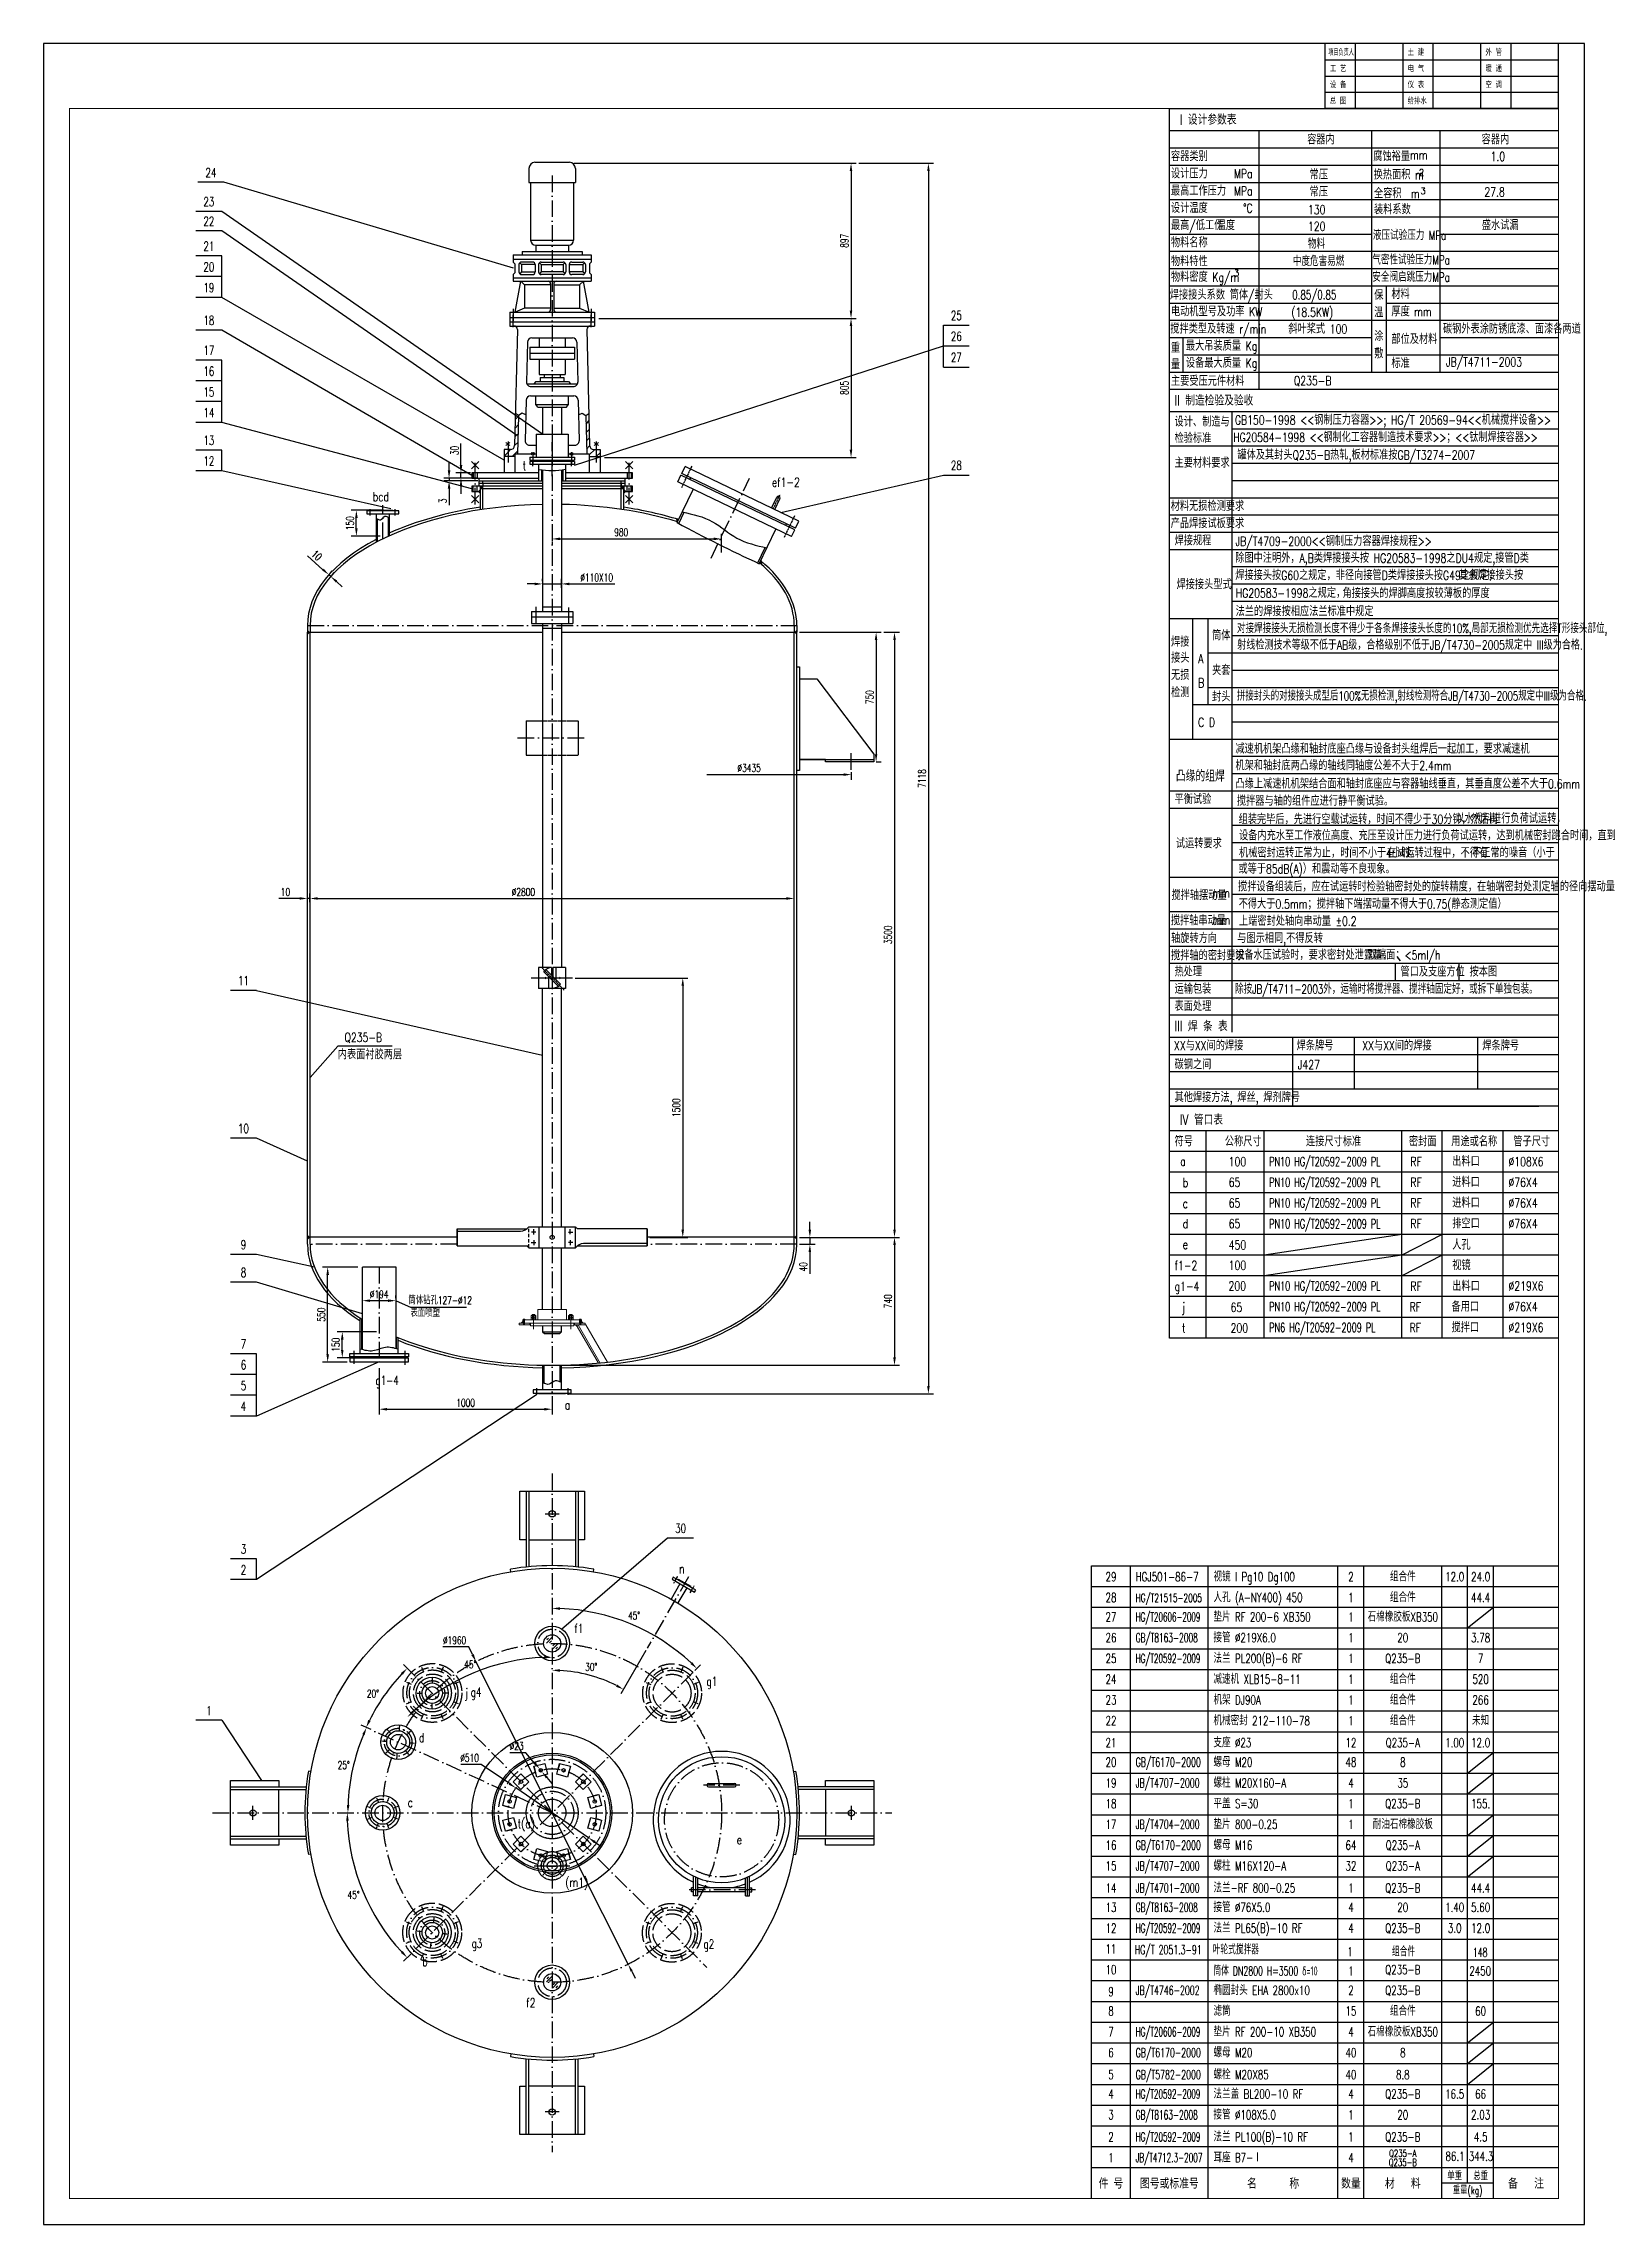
# Model space of a CAD drawing. Extents: x 13059 to 21969, y 2463 to 15078.
import ezdxf
from ezdxf.enums import TextEntityAlignment as Align

# ---------------------------------------------------------------- set-up
doc = ezdxf.new("R2010")
doc.units = 0
doc.header["$LTSCALE"] = 8
for name, pattern in [('ACAD_ISO02W100', [15, 12, -3]), ('ACAD_ISO10W100', [18, 12, -3, 0, -3]), ('CENTER', [2, 1.25, -0.25, 0.25, -0.25]), ('DASHED', [0.75, 0.5, -0.25]), ('HIDDEN', [0.375, 0.25, -0.125])]:
    doc.linetypes.add(name, pattern=pattern)
for name, color, linetype in [('1', 1, 'Continuous'), ('BZCC', 7, 'Continuous'), ('cen', 3, 'CENTER'), ('HGJ', 1, 'Continuous'), ('HGJX', 2, 'CENTER'), ('hgjy', 7, 'Continuous'), ('K1', 4, 'Continuous'), ('RENK', 7, 'Continuous'), ('sb', 1, 'Continuous'), ('tank', 1, 'Continuous'), ('tankx', 2, 'ACAD_ISO10W100'), ('tanky', 7, 'Continuous'), ('zz', 1, 'Continuous')]:
    doc.layers.add(name, color=color, linetype=linetype)
for name, color, linetype, lineweight in [('点划', 2, 'CENTER', 9), ('粗线', 1, 'Continuous', 20), ('细线', 113, 'Continuous', 9)]:
    doc.layers.add(name, color=color, linetype=linetype, lineweight=lineweight)
doc.styles.add('hzfs', font='simplex.shx', dxfattribs={"width": 0.7, "bigfont": 'hzfs.shx'})
doc.styles.add('ST', font='', dxfattribs={"width": 0.75})
doc.styles.get("Standard").update_dxf_attribs({"font": 'txt', "width": 0.7, "bigfont": 'hztxt.shx'})
doc.styles.get('ST').set_extended_font_data('SimSun')
doc.dimstyles.new('PVCAD$0', dxfattribs={"dimscale": 15, "dimtxt": 3, "dimasz": 3, "dimexe": 2, "dimexo": 1, "dimgap": 1, "dimtad": 1, "dimdec": 0, "dimzin": 0, "dimdsep": 46, "dimtxsty": 'hzfs', "dimcen": 2.5, "dimclrd": 4, "dimclre": 4, "dimadec": 0, "dimazin": 0, "dimtfac": 1, "dimtmove": 0, "dimatfit": 0, "dimfxl": 1, "dimarcsym": 0})
doc.dimstyles.new('PVCAD$2', dxfattribs={"dimscale": 15, "dimtxt": 3, "dimasz": 3, "dimexe": 2, "dimexo": 1, "dimgap": 1, "dimtad": 2, "dimtih": 1, "dimdec": 0, "dimzin": 0, "dimdsep": 46, "dimtxsty": 'hzfs', "dimcen": 2.5, "dimclrd": 4, "dimclre": 4, "dimadec": 0, "dimazin": 0, "dimtfac": 1, "dimtmove": 0, "dimatfit": 0, "dimfxl": 1, "dimarcsym": 0})
doc.dimstyles.new('PVCAD$3', dxfattribs={"dimscale": 15, "dimtxt": 3, "dimasz": 3, "dimexe": 2, "dimexo": 1, "dimgap": 1, "dimtad": 1, "dimtoh": 1, "dimdec": 0, "dimzin": 0, "dimdsep": 46, "dimtxsty": 'hzfs', "dimcen": 2.5, "dimclrd": 4, "dimclre": 4, "dimadec": 0, "dimazin": 0, "dimtfac": 1, "dimtmove": 0, "dimatfit": 0, "dimfxl": 1, "dimarcsym": 0})
pattern_1 = [(45, (22904.921, -13160.4105), (-1.12253201, 1.12253201), []), (135, (22904.921, -13160.4105), (-1.12253201, -1.12253201), [])]

msp = doc.modelspace()

# ---------------------------------------------------------------- texts
for s, height, style, width, p in [('项目负责人', 35.16, 'ST', 0.6, (20487.9, 15012.7)), ('土 建', 35.16, 'ST', 0.75, (20946.8, 15012.7)), ('外 管', 35.16, 'ST', 0.75, (21396.8, 15012.7)), ('工 艺', 35.16, 'ST', 0.75, (20496.8, 14919)), ('电 气', 35.16, 'ST', 0.75, (20946.8, 14919)), ('暖 通', 35.16, 'ST', 0.75, (21396.8, 14919)), ('设 备', 35.16, 'ST', 0.75, (20496.8, 14825.2)), ('总 图', 35.16, 'ST', 0.75, (20496.8, 14731.5)), ('仪 表', 35.16, 'ST', 0.75, (20946.8, 14825.2)), ('给排水', 35.16, 'ST', 0.75, (20946.8, 14731.5)), ('空 调', 35.16, 'ST', 0.75, (21396.8, 14825.2)), ('常压', 52.5, 'hzfs', 0.75, (20379.6, 14293.5)), ('130', 52.5, 'hzfs', 0.75, (20370.2, 14091.4)), ('常压', 52.5, 'hzfs', 0.75, (20379.6, 14193.8)), ('27.8', 52.5, 'hzfs', 0.75, (21390.5, 14193.8)), ('120', 52.5, 'hzfs', 0.75, (20370.2, 13994.6)), ('盛水试漏', 52.5, 'hzfs', 0.75, (21375.6, 14001)), ('(18.5KW)', 52.5, 'hzfs', 0.75, (20274.5, 13498.3)), ('斜叶桨式 100', 52.5, 'hzfs', 0.75, (20256.7, 13401)), ('%%c3435', 45, 'hzfs', 0.7, (17071, 10865.8)), ('HG/T20606-2009', 52.5, 'hzfs', 0.58, (19373.7, 5950.8)), ('垫片 RF 200-6 XB350', 52.5, 'hzfs', 0.7, (19823.7, 5950.8)), ('GB/T8163-2008', 52.5, 'hzfs', 0.6, (19373.7, 4270.8)), ('接管 %%C76X5.0', 52.5, 'hzfs', 0.7, (19823.7, 4270.8)), ('HG/T20592-2009', 52.5, 'hzfs', 0.58, (19373.7, 4150.8)), ('法兰 PL65(B)-10 RF', 52.5, 'hzfs', 0.7, (19823.7, 4150.8)), ('JB/T4746-2002', 52.5, 'hzfs', 0.63, (19373.7, 3790.9)), ('椭圆封头 EHA 2800x10', 52.5, 'hzfs', 0.7, (19823.7, 3790.9)), ('HG/T20592-2009', 52.5, 'hzfs', 0.58, (19373.7, 3190.8)), ('法兰盖 BL200-10 RF', 52.5, 'hzfs', 0.7, (19823.7, 3190.8))]:
    msp.add_text(s, height=height, dxfattribs=dict(style=style, width=width)).set_placement(p)
at = {"style": 'hzfs'}
for s, height, width, p in [(' I 设计参数表', 60, 0.75, (19598.7, 14639.2)), ('容器内', 52.5, 0.75, (20365.3, 14522.6)), ('容器内', 52.5, 0.75, (21374.3, 14522.6)), ('容器类别', 52.5, 0.75, (19577.9, 14425.5)), ('腐蚀裕量', 52.5, 0.75, (20747.9, 14425.5)), ('1.0', 52.5, 0.75, (21426, 14425.5)), ('设计压力', 52.5, 0.75, (19577.9, 14325.7)), ('最高工作压力', 52.5, 0.75, (19577.9, 14226)), ('换热面积 m', 52.5, 0.75, (20749.9, 14319.3)), ('设计温度', 52.5, 0.75, (19577.9, 14126.2)), ('全容积  m', 52.5, 0.75, (20752.1, 14211)), ('装料系数', 52.5, 0.75, (20752.1, 14118.2)), ('最高/低工作', 52.5, 0.75, (19577.9, 14026.5)), ('温度', 52.5, 0.75, (19842.2, 14026)), ('物料名称', 52.5, 0.75, (19577.9, 13926.7)), ('物料', 52.5, 0.7, (20370, 13918.8)), ('液压试验压力 MPa', 52.5, 0.7, (20745.8, 13969.2)), ('物料特性', 52.5, 0.75, (19577.9, 13817.9)), ('物料密度 Kg/m', 52.5, 0.75, (19577.9, 13727.2)), ('中度危害易燃', 52.5, 0.7, (20282.9, 13819.1)), ('气密性试验压力MPa', 52.5, 0.7, (20742.1, 13827)), ('安全阀启跳压力MPa', 52.5, 0.7, (20742.1, 13727.2)), ('焊接接头系数 筒体/封头', 52.5, 0.75, (19571.5, 13624.3)), ('0.85/0.85', 52.5, 0.7, (20279.3, 13625.2)), ('材料', 52.5, 0.75, (20852.7, 13627.5)), ('电动机型号及功率 KW', 52.5, 0.75, (19577.9, 13527.7)), ('厚度', 52.5, 0.75, (20852.7, 13527.7)), ('搅拌类型及转速 r/min', 52.5, 0.75, (19574.4, 13428)), ('部位及材料', 52.5, 0.75, (20852.7, 13367.7)), ('碳钢外表涂防锈底漆、面漆各两道', 52.5, 0.75, (21151, 13427.6)), ('设备最大质量 Kg', 52.5, 0.75, (19664.1, 13230.4)), ('最大吊装质量 Kg', 52.5, 0.75, (19664.1, 13328.8)), ('标准', 52.5, 0.75, (20852.7, 13228.5)), ('JB/T4711-2003', 52.5, 0.75, (21167.6, 13236.9)), ('主要受压元件材料', 52.5, 0.75, (19577.9, 13125.6)), ('Q235-B', 52.5, 0.75, (20288.7, 13128.2)), ('II 制造检验及验收', 60, 0.75, (19598.7, 13014.7)), ('设计、制造与', 52.5, 0.75, (19598.7, 12890.2)), ('GB150-1998 <<钢制压力容器>>; HG/T 20569-94<<机械搅拌设备>> ', 52.5, 0.75, (19947.6, 12900.7)), ('检验标准', 52.5, 0.75, (19598.7, 12795.2)), (' HG20584-1998 <<钢制化工容器制造技术要求>>；<<钛制焊接容器>>', 52.5, 0.741396, (19911.3, 12800.6)), ('主要材料要求', 52.5, 0.75, (19598.7, 12652.1)), ('罐体及其封头Q235-B热轧,板材标准按GB/T3274-2007', 52.5, 0.75, (19962.2, 12698.6)), ('材料无损检测要求', 52.5, 0.75, (19576.4, 12402)), ('产品焊接试板要求', 52.5, 0.75, (19576.4, 12302.2)), ('焊接规程', 52.5, 0.75, (19598.7, 12202.5)), ('除图中注明外，A,B类焊接接头按 HG20583-1998之DU4规定,接管D类', 52.5, 0.75, (19949.6, 12102)), ('JB/T4709-2000<<钢制压力容器焊接规程>>', 52.5, 0.75, (19951, 12199.8)), ('焊接接头按G60之规定，非径向接管D类焊接接头按G49之规定；', 52.5, 0.75, (19949.6, 12002.2)), ('其余焊接接头按 ', 52.5, 0.75, (21242.9, 12003.2)), ('焊接接头型式', 52.5, 0.75, (19610.2, 11949)), ('HG20583-1998之规定，', 52.5, 0.75, (19952.7, 11899.7)), ('角接接头的焊脚高度按较薄板的厚度', 52.5, 0.75, (20570.4, 11898.2)), ('法兰的焊接按相应法兰标准中规定', 52.5, 0.75, (19951.9, 11793.2)), ('焊接', 52.5, 0.75, (19578.5, 11617.1)), ('筒体', 52.5, 0.75, (19815.7, 11653.8)), ('对接焊接接头无损检测长度不得少于各条焊接接头长度的10%,局部无损检测优先选择T形接头部位,', 52.5, 0.7, (19959.5, 11695.4)), ('射线检测技术等级不低于AB级，合格级别不低于JB/T4730-2005规定中 III级为合格.', 52.5, 0.739816, (19961.1, 11599.4)), ('接头', 52.5, 0.75, (19578.5, 11524.1)), ('A', 52.5, 0.75, (19735, 11521.2)), ('夹套', 52.5, 0.75, (19815.7, 11452.6)), ('检测', 52.5, 0.75, (19578.5, 11324.4)), ('无损', 52.5, 0.75, (19578.5, 11424.3)), ('B', 52.5, 0.75, (19735, 11380.5)), ('封头', 52.5, 0.75, (19815.7, 11299.4)), ('拼接封头的对接接头成型后100%无损检测,射线检测符合JB/T4730-2005规定中III级为合格. ', 52.5, 0.69, (19959.3, 11304.7)), ('C D', 52.5, 0.75, (19735, 11152.1)), ('减速机机架凸缘和轴封底座凸缘与设备封头组焊后一起加工，要求减速机', 52.5, 0.75, (19951, 10998.5)), ('凸缘的组焊', 65.62, 0.75, (19606.2, 10842.6)), ('机架和轴封底两凸缘的轴线同轴度公差不大于2.4mm', 52.5, 0.75, (19951, 10901.7)), ('平衡试验', 52.5, 0.75, (19598.7, 10706.2)), ('凸缘上减速机机架结合面和轴封底座应与容器轴线垂直，其垂直度公差不大于0.6mm', 52.5, 0.75, (19951, 10796.1)), ('搅拌器与轴的组件应进行静平衡试验。', 52.5, 0.75, (19959.3, 10696.5)), ('组装完毕后，先进行空载试运转，时间不得少于30分钟，然后再', 52.5, 0.75, (19969, 10590.7)), ('以水代料进行负荷试运转，', 52.5, 0.75, (21222.2, 10595.4)), ('试运转要求', 52.5, 0.75, (19606.2, 10450.6)), ('设备内充水至工作液位高度、充压至设计压力进行负荷试运转，达到机械密封跑合时间，直到', 52.5, 0.75, (19971.5, 10496.7)), ('机械密封运转正常为止，时间不小于4小时。', 52.5, 0.75, (19971.5, 10397)), ('在试运转过程中，不得有', 52.5, 0.75, (20827.5, 10396.5)), ('不正常的噪音（小于', 52.5, 0.75, (21319.3, 10397.6)), ('搅拌设备组装后，应在试运转时检验轴密封处的旋转精度，在轴端密封处测定轴的径向摆动量 ', 52.5, 0.75, (19965.9, 10201.2)), ('或等于85dB(A)）和震动等不良现象。', 52.5, 0.75, (19968.2, 10303.9)), ('搅拌轴摆动量', 52.5, 0.75, (19580.8, 10150.9)), ('不得大于0.5mm；搅拌轴下端摆动量不得大于0.75(静态测定值）', 52.5, 0.75, (19969.2, 10101.1)), ('搅拌轴串动量', 52.5, 0.75, (19577.5, 10004.8)), ('上端密封处轴向串动量 %%p0.2', 52.5, 0.75, (19971.4, 10002)), ('轴旋转方向', 52.5, 0.75, (19578.5, 9902.5)), ('与图示相同,不得反转', 52.5, 0.75, (19961.4, 9902.5)), ('双端面：<5ml/h', 52.5, 0.75, (20716.3, 9805.8)), ('搅拌轴的密封要求', 52.5, 0.75, (19578.5, 9802.8)), ('热处理', 52.5, 0.75, (19598.7, 9708.7)), ('设备水压试验时，要求密封处泄露量：', 52.5, 0.75, (19949, 9805.8)), ('管口及支座方位', 52.5, 0.75, (20905.3, 9708.7)), ('按本图', 52.5, 0.75, (21304.4, 9708.7)), ('运输包装', 52.5, 0.75, (19598.7, 9609)), ('除按JB/T4711-2003外，运输时将搅拌器、搅拌轴固定好，或拆下单独包装。', 52.5, 0.7, (19948.4, 9609)), ('表面处理', 52.5, 0.75, (19598.7, 9509.2)), ('III 焊 条 表       ', 60, 0.75, (19598.7, 9395.2)), ('XX与XX间的焊接', 52.5, 0.75, (19595.4, 9281.2)), ('焊条牌号', 52.5, 0.75, (20304.4, 9281.2)), ('XX与XX间的焊接', 52.5, 0.75, (20684.3, 9281.2)), ('焊条牌号', 52.5, 0.75, (21378.3, 9281.2)), ('碳钢之间', 52.5, 0.75, (19598.7, 9171.8)), ('J427', 52.5, 0.75, (20311.2, 9171.8)), ('其他焊接方法, 焊丝, 焊剂牌号', 52.5, 0.75, (19598.7, 8982)), (' IV 管口表', 60, 0.75, (19598.7, 8853.7)), ('符号', 52.5, 0.75, (19598.7, 8726.9)), ('公称尺寸', 52.5, 0.75, (19889.6, 8726.9)), ('连接尺寸标准', 52.5, 0.75, (20358.8, 8726.9)), ('密封面', 52.5, 0.75, (20953.9, 8726.9)), ('用途或名称', 52.5, 0.75, (21198.9, 8726.9)), ('管子尺寸', 52.5, 0.75, (21558, 8726.9)), ('a', 52.5, 0.75, (19631.4, 8612.9)), ('100', 52.5, 0.75, (19911.8, 8611.4)), ('PN10 HG/T20592-2009 PL', 52.5, 0.65, (20146.1, 8611.4)), ('RF', 52.5, 0.75, (20962.6, 8611.4)), ('出料口', 52.5, 0.75, (21204.6, 8611.4)), ('%%C108X6', 52.5, 0.75, (21529.8, 8611.4)), ('b', 52.5, 0.75, (19646.2, 8490.1)), ('65', 52.5, 0.75, (19911.8, 8491.7)), ('PN10 HG/T20592-2009 PL', 52.5, 0.65, (20146.1, 8491.4)), ('RF', 52.5, 0.75, (20962.6, 8491.7)), ('进料口', 52.5, 0.75, (21204.6, 8491.7)), ('%%C76X4', 52.5, 0.75, (21529.8, 8491.7)), ('c', 52.5, 0.75, (19646.2, 8368.8)), ('65', 52.5, 0.75, (19911.8, 8371.7)), ('PN10 HG/T20592-2009 PL', 52.5, 0.65, (20146.1, 8371.4)), ('RF', 52.5, 0.75, (20962.6, 8371.7)), ('进料口', 52.5, 0.75, (21204.6, 8371.7)), ('%%C76X4', 52.5, 0.75, (21529.8, 8371.7)), ('d', 52.5, 0.75, (19646.2, 8251.8)), ('65', 52.5, 0.75, (19911.8, 8251.7)), ('PN10 HG/T20592-2009 PL', 52.5, 0.65, (20146.1, 8251.4)), ('RF', 52.5, 0.75, (20962.6, 8251.7)), ('排空口', 52.5, 0.75, (21204.6, 8251.7)), ('%%C76X4', 52.5, 0.75, (21529.8, 8251.7)), ('e', 52.5, 0.75, (19646.2, 8131.8)), ('450', 52.5, 0.75, (19911.8, 8128.8)), ('人孔', 52.5, 0.75, (21204.6, 8128.8)), ('f1-2', 52.5, 0.75, (19598.7, 8010.1)), ('100', 52.5, 0.75, (19911.8, 8011.7)), ('视镜', 52.5, 0.75, (21204.6, 8010)), ('g1-4', 52.5, 0.75, (19598.7, 7890.1)), ('200', 52.5, 0.75, (19910.8, 7891.7)), ('PN10 HG/T20592-2009 PL', 52.5, 0.65, (20146.1, 7891.4)), ('RF', 52.5, 0.75, (20962.6, 7890)), ('出料口', 52.5, 0.75, (21204.6, 7890)), ('%%C219X6', 52.5, 0.75, (21529.8, 7891.7)), ('j', 52.5, 0.75, (19642, 7769)), ('65', 52.5, 0.75, (19922.8, 7768.6)), ('PN10 HG/T20592-2009 PL', 52.5, 0.65, (20146.1, 7771.4)), ('RF', 52.5, 0.75, (20958.3, 7770.5)), ('备用口', 52.5, 0.75, (21200.3, 7770.5)), ('%%C76X4', 52.5, 0.75, (21529.8, 7771.7)), ('t', 52.5, 0.75, (19642, 7649)), ('200', 52.5, 0.75, (19922.8, 7648.6)), ('PN6 HG/T20592-2009 PL', 52.5, 0.65, (20146.1, 7651.4)), ('RF', 52.5, 0.75, (20958.3, 7650.5)), ('搅拌口', 52.5, 0.75, (21200.3, 7650.5)), ('%%C219X6', 52.5, 0.75, (21529.8, 7651.7))]:
    msp.add_text(s, height=height, dxfattribs=dict(at, width=width)).set_placement(p, align=Align.MIDDLE_LEFT)
at = {"style": 'hzfs', "width": 0.75}
for s, p in [('mm', (21061.9, 14433.7)), ('MPa', (20050.3, 14325.7)), ('MPa', (20050.3, 14226)), ('%%DC', (20050.3, 14126.2)), ('mm', (21085.2, 13527.7)), ('mm', (19918.6, 10164.5)), ('mm', (19920.7, 10008.4))]:
    msp.add_text(s, height=52.5, dxfattribs=at).set_placement(p, align=Align.MIDDLE_RIGHT)
for s, p in [('2', (21010.4, 14313.7)), ('3', (21019.7, 14207.4)), ('3', (19941.2, 13732.2))]:
    msp.add_text(s, height=37.5).set_placement(p)
for s, p in [('保', (20779.9, 13627.5)), ('温', (20779.9, 13527.7)), ('涂', (20780.1, 13390.2)), ('量', (19604.1, 13226.3)), ('重', (19604.1, 13323)), ('敷', (20780.1, 13290.4))]:
    msp.add_text(s, height=52.5, dxfattribs=at).set_placement(p, align=Align.MIDDLE)
at = {"color": 7}
msp.add_text('x', height=35, rotation=90, dxfattribs=at).set_placement((15755.4, 12749))
at = {"color": 7, "text_generation_flag": 2}
msp.add_text('x', height=35, rotation=270, dxfattribs=at).set_placement((16243.3, 12749))
at = {"color": 0, "style": 'hzfs', "width": 0.75}
for s, p in [('Q235-B', (14798.4, 9303.5)), ('内表面衬胶两层', (14759.9, 9203.8))]:
    msp.add_text(s, height=52.5, dxfattribs=at).set_placement(p)
at = {"style": 'hzfs', "width": 0.7}
for s, p in [('27', (19231.2, 5950.8)), ('1', (20618.7, 5950.8)), ('石棉橡胶板XB350', (20918.7, 5950.8)), ('13', (19231.2, 4270.8)), ('4', (20618.7, 4270.8)), ('20', (20918.7, 4270.8)), ('1.40', (21218.7, 4270.8)), ('5.60', (21368.7, 4270.8)), ('12', (19231.2, 4150.8)), ('4', (20618.7, 4150.8)), ('Q235-B', (20918.7, 4150.8)), ('3.0', (21218.7, 4150.8)), ('12.0', (21368.7, 4150.8)), ('11', (19231.2, 4030.8)), ('Q235-B', (20918.7, 3910.8)), ('2', (20618.7, 3790.9)), ('Q235-B', (20918.7, 3790.8)), ('4', (19231.2, 3190.8)), ('4', (20618.7, 3190.8)), ('Q235-B', (20918.7, 3190.8)), ('16.5', (21218.7, 3190.8)), ('66', (21368.7, 3190.8))]:
    msp.add_text(s, height=52.5, dxfattribs=at).set_placement(p, align=Align.CENTER)
at = {"linetype": 'ByBlock', "style": 'hzfs', "width": 0.63}
for s, p in [('HG/T 2051.3-91', (19369.1, 4025.7)), ('叶轮式搅拌器', (19819.4, 4025.7)), ('1', (20599.6, 4014.4)), ('组合件', (20856, 4014.4)), ('148', (21323.3, 4011.2))]:
    msp.add_text(s, height=52.5, dxfattribs=at).set_placement(p)
at = {"color": 7, "char_height": 45, "attachment_point": 5, "style": 'hzfs'}
for s, insert in [('筒体钻孔127-%%C12', (15352.1, 7807.9)), ('表面喷塑', (15265.3, 7736))]:
    msp.add_mtext(s, dxfattribs=dict(at, insert=insert))
at = {"layer": 'hgjy', "style": 'hzfs', "width": 0.75}
for s, p in [('t', (15838.7, 12636.8)), ('ef1-2', (17350.9, 12540.7)), ('bcd', (15008.7, 12457.7)), ('a', (16088.6, 7203.7)), ('n', (16749.7, 6255.5)), ('f1', (16154.3, 5910.6)), ('j', (15503.8, 5529.2)), ('d', (15244.6, 5278.6)), ('c', (15179.4, 4903.8)), ('t(a)', (15849.7, 4778)), ('e', (17082.2, 4688.3)), ('(m1)', (16141.9, 4438.2)), ('b', (15264.2, 3984.2)), ('f2', (15876, 3745.2))]:
    msp.add_text(s, height=52.5, dxfattribs=at).set_placement(p, align=Align.MIDDLE)
at = {"layer": 'tanky', "style": 'hzfs', "width": 0.7}
for s, height, p in [('24', 52.5, (14026.1, 14306.3)), ('23', 52.5, (14014.3, 14137.3)), ('22', 52.5, (14014.3, 14024.5)), ('21', 52.5, (14014.3, 13880.6)), ('20', 52.5, (14014.3, 13760.6)), ('19', 52.5, (14014.3, 13640.6)), ('18', 52.5, (14014.3, 13451)), ('25', 52.5, (18336.8, 13479.4)), ('26', 52.5, (18336.8, 13359.4)), ('17', 52.5, (14014.3, 13277.2)), ('27', 52.5, (18336.8, 13236.7)), ('16', 52.5, (14014.3, 13157.2)), ('15', 52.5, (14014.3, 13037.2)), ('14', 52.5, (14014.3, 12917.2)), ('13', 52.5, (14014.3, 12757.2)), ('12', 52.5, (14014.3, 12637.2)), ('28', 52.5, (18336.8, 12612.3)), ('11', 52.5, (14214.3, 9631.3)), ('10', 52.5, (14214.3, 8776.4)), ('9', 52.5, (14214.3, 8104)), ('8', 52.5, (14214.3, 7943.5)), ('7', 52.5, (14214.3, 7529.2)), ('6', 52.5, (14214.3, 7409.2)), ('5', 52.5, (14214.3, 7289.2)), ('4', 52.5, (14214.3, 7169.2)), ('30', 52.5, (16742.3, 6464.1)), ('3', 52.5, (14214.3, 6343.4)), ('2', 52.5, (14214.3, 6223.4)), ('29', 52.5, (19231.2, 6183.3)), ('2', 52.5, (20618.7, 6183.3)), ('组合件', 52.5, (20918.7, 6183.3)), ('12.0', 52.5, (21218.7, 6183.3)), ('24.0', 52.5, (21368.7, 6183.3)), ('28', 52.5, (19231.2, 6063.3)), ('1', 52.5, (20618.7, 6063.3)), ('组合件', 52.5, (20918.7, 6063.3)), ('44.4', 52.5, (21368.7, 6063.3)), ('26', 52.5, (19231.2, 5830.8)), ('1', 52.5, (20618.7, 5830.8)), ('20', 52.5, (20918.7, 5830.8)), ('3.78', 52.5, (21368.7, 5830.8)), ('25', 52.5, (19231.2, 5710.8)), ('1', 52.5, (20618.7, 5710.8)), ('Q235-B', 52.5, (20918.7, 5710.8)), ('7', 52.5, (21368.7, 5710.8)), ('24', 52.5, (19231.2, 5590.8)), ('1', 52.5, (20618.7, 5590.8)), ('组合件', 52.5, (20918.7, 5590.8)), ('520', 52.5, (21368.7, 5590.8)), ('1', 52.5, (14014.3, 5409.2)), ('23', 52.5, (19231.2, 5470.8)), ('1', 52.5, (20618.7, 5470.8)), ('组合件', 52.5, (20918.7, 5470.8)), ('266', 52.5, (21368.7, 5470.8)), ('22', 52.5, (19231.2, 5350.8)), ('1', 52.5, (20618.7, 5350.8)), ('组合件', 52.5, (20918.7, 5350.8)), ('未知', 52.5, (21368.7, 5350.8)), ('21', 52.5, (19231.2, 5223.3)), ('12', 52.5, (20618.7, 5223.3)), ('Q235-A', 52.5, (20918.7, 5223.3)), ('1.00', 52.5, (21218.7, 5223.3)), ('12.0', 52.5, (21368.7, 5223.3)), ('20', 52.5, (19231.2, 5110.8)), ('48', 52.5, (20618.7, 5110.8)), ('8', 52.5, (20918.7, 5110.8)), ('19', 52.5, (19231.2, 4990.8)), ('18', 52.5, (19231.2, 4870.8)), ('4', 52.5, (20618.7, 4990.8)), ('1', 52.5, (20618.7, 4870.8)), ('Q235-B', 52.5, (20918.7, 4870.8)), ('35', 52.5, (20918.7, 4990.8)), ('155.', 52.5, (21368.7, 4870.8)), ('17', 52.5, (19231.2, 4750.8)), ('1', 52.5, (20618.7, 4750.8)), ('耐油石棉橡胶板', 52.5, (20918.7, 4750.8)), ('16', 52.5, (19231.2, 4630.8)), ('64', 52.5, (20618.7, 4630.8)), ('Q235-A', 52.5, (20918.7, 4630.8)), ('15', 52.5, (19231.2, 4510.8)), ('32', 52.5, (20618.7, 4510.8)), ('Q235-A', 52.5, (20918.7, 4510.8)), ('14', 52.5, (19231.2, 4383.3)), ('1', 52.5, (20618.7, 4383.3)), ('Q235-B', 52.5, (20918.7, 4383.3)), ('44.4', 52.5, (21368.7, 4383.3)), ('10', 52.5, (19231.2, 3910.8)), ('1', 52.5, (20618.7, 3903.3)), ('2450', 52.5, (21366.4, 3903.5)), ('9', 52.5, (19231.2, 3783.3)), ('8', 52.5, (19231.2, 3670.8)), ('15', 52.5, (20618.7, 3670.8)), ('组合件', 52.5, (20918.7, 3670.8)), ('60', 52.5, (21368.7, 3670.8)), ('7', 52.5, (19231.2, 3550.8)), ('4', 52.5, (20618.7, 3550.8)), ('石棉橡胶板XB350', 52.5, (20918.7, 3550.8)), ('6', 52.5, (19231.2, 3430.8)), ('40', 52.5, (20618.7, 3430.8)), ('8', 52.5, (20918.7, 3430.8)), ('5', 52.5, (19231.2, 3303.3)), ('40', 52.5, (20618.7, 3303.3)), ('8.8', 52.5, (20918.7, 3303.3)), ('3', 52.5, (19231.2, 3070.8)), ('1', 52.5, (20618.7, 3070.8)), ('20', 52.5, (20918.7, 3070.8)), ('2.03', 52.5, (21368.7, 3070.8)), ('2', 52.5, (19231.2, 2943.3)), ('1', 52.5, (20618.7, 2943.3)), ('Q235-B', 52.5, (20918.7, 2943.3)), ('4.5', 52.5, (21368.7, 2943.3)), ('1', 52.5, (19231.2, 2823.3)), ('4', 52.5, (20618.7, 2823.3)), ('Q235-B', 42, (20918.7, 2800.8)), ('Q235-A', 42, (20918.7, 2853.3)), ('86.1', 52.5, (21220.8, 2830.8)), ('344.3', 52.5, (21370.8, 2830.8))]:
    msp.add_text(s, height=height, dxfattribs=at).set_placement(p, align=Align.CENTER)
for s, height, p in [('g1-4', 52.5, (15045.1, 7336.4)), ('g4', 52.5, (15559.2, 5533.4)), ('g1', 52.5, (16922.9, 5596.2)), ('g3', 52.5, (15564.5, 4080)), ('g2', 52.5, (16905.6, 4076.3)), ('件 号', 60, (19231.2, 2703.3)), ('图号或标准号', 60, (19568.7, 2703.3)), ('名      称', 60, (20168.7, 2703.3)), ('数量', 60, (20618.7, 2703.3)), ('材   料', 60, (20918.7, 2703.3)), ('单重', 45, (21218.7, 2748.3)), ('重量(kg)', 45, (21293.7, 2658.3)), ('总重', 45, (21368.7, 2748.3)), ('备   注', 60, (21631.2, 2703.3))]:
    msp.add_text(s, height=height, dxfattribs=at).set_placement(p, align=Align.MIDDLE)
at = {"layer": 'tanky', "style": 'hzfs'}
for s, height, width, p in [('HGJ501-86-7', 52.5, 0.7, (19373.7, 6183.3)), ('视镜 I Pg10 Dg100', 52.5, 0.7, (19823.7, 6183.3)), ('HG/T21515-2005', 48, 0.65, (19373.7, 6063.3)), ('人孔 (A-NY400) 450', 52.5, 0.7, (19823.7, 6063.3)), ('GB/T8163-2008', 52.5, 0.6, (19373.7, 5830.8)), ('接管 %%C219X6.0', 52.5, 0.7, (19823.7, 5830.8)), ('HG/T20592-2009', 52.5, 0.58, (19373.7, 5710.8)), ('法兰 PL200(B)-6 RF', 52.5, 0.7, (19823.7, 5710.8)), ('减速机 XLB15-8-11', 52.5, 0.7, (19823.7, 5590.8)), ('机架 DJ90A', 52.5, 0.7, (19823.7, 5470.8)), ('机械密封 212-110-78', 52.5, 0.7, (19823.7, 5350.8)), ('GB/T6170-2000', 52.5, 0.63, (19373.7, 5110.8)), ('支座 %%C23', 52.5, 0.7, (19823.7, 5223.3)), ('JB/T4707-2000', 52.5, 0.63, (19373.7, 4990.8)), ('螺母 M20', 52.5, 0.7, (19823.7, 5110.8)), ('螺柱 M20X160-A', 52.5, 0.7, (19823.7, 4990.8)), ('平盖 S=30', 52.5, 0.7, (19823.7, 4870.8)), ('JB/T4704-2000', 52.5, 0.63, (19373.7, 4750.8)), ('垫片 800-0.25', 52.5, 0.7, (19823.7, 4750.8)), ('GB/T6170-2000', 52.5, 0.63, (19373.7, 4630.8)), ('螺母 M16', 52.5, 0.7, (19823.7, 4630.8)), ('JB/T4707-2000', 52.5, 0.63, (19373.7, 4510.8)), ('螺柱 M16X120-A', 52.5, 0.7, (19823.7, 4510.8)), ('JB/T4701-2000', 52.5, 0.63, (19373.7, 4383.3)), ('法兰-RF 800-0.25', 52.5, 0.7, (19823.7, 4383.3)), ('筒体 DN2800 H=3500 δ=10', 52.5, 0.63, (19823.7, 3903.3)), ('滤筒', 52.5, 0.7, (19823.7, 3670.8)), ('HG/T20606-2009', 52.5, 0.58, (19373.7, 3550.8)), ('垫片 RF 200-10 XB350', 52.5, 0.7, (19823.7, 3550.8)), ('GB/T6170-2000', 52.5, 0.63, (19373.7, 3430.8)), ('螺母 M20', 52.5, 0.7, (19823.7, 3430.8)), ('GB/T5782-2000', 52.5, 0.63, (19373.7, 3303.3)), ('螺栓 M20X85', 52.5, 0.7, (19823.7, 3303.3)), ('GB/T8163-2008', 52.5, 0.6, (19373.7, 3070.8)), ('接管 %%C108X5.0', 52.5, 0.7, (19823.7, 3070.8)), ('HG/T20592-2009', 52.5, 0.58, (19373.7, 2943.3)), ('法兰 PL100(B)-10 RF', 52.5, 0.7, (19823.7, 2943.3)), ('JB/T4712.3-2007', 52.5, 0.59, (19373.7, 2823.3)), ('耳座 B7-Ⅰ', 52.5, 0.7, (19823.7, 2823.3))]:
    msp.add_text(s, height=height, dxfattribs=dict(at, width=width)).set_placement(p)

# ---------------------------------------------------------------- blocks, each defined once
blk = doc.blocks.new('*D143')
at = {"color": 4, "lineweight": -2}
for p, q in [((16979, 12135), (16979, 12243)), ((15999, 12199), (15999, 12183)), ((16044, 12213), (16934, 12213))]:
    blk.add_line(p, q, dxfattribs=at)
at = {"color": 4}
for points in [[(16044, 12221), (16044, 12206), (15999, 12213)], [(16934, 12221), (16934, 12206), (16979, 12213)]]:
    blk.add_solid(points, dxfattribs=at)
at = {"layer": 'Defpoints', "color": 0}
for p in [(15999, 12214), (16979, 12213), (16979, 12120)]:
    blk.add_point(p, dxfattribs=at)
at = {"color": 0, "insert": (16399, 12251), "char_height": 45, "attachment_point": 5, "style": 'hzfs'}
blk.add_mtext('980', dxfattribs=at)
blk = doc.blocks.new('*D144')
at = {"color": 4, "lineweight": -2}
for p, q in [((15025, 12379), (14837, 12379)), ((14867, 12275), (14867, 12334)), ((15004, 12230), (14837, 12230))]:
    blk.add_line(p, q, dxfattribs=at)
at = {"color": 4}
for points in [[(14860, 12334), (14875, 12334), (14867, 12379)], [(14860, 12275), (14875, 12275), (14867, 12230)]]:
    blk.add_solid(points, dxfattribs=at)
at = {"layer": 'Defpoints', "color": 0}
for p in [(14867, 12379), (15040, 12379), (15019, 12230)]:
    blk.add_point(p, dxfattribs=at)
at = {"color": 0, "insert": (14830, 12304), "char_height": 45, "attachment_point": 5, "rotation": 90, "style": 'hzfs'}
blk.add_mtext('150', dxfattribs=at)
blk = doc.blocks.new('*D145')
at = {"color": 4, "lineweight": -2}
for p, q in [((15899, 11953), (15854, 11953)), ((15944, 11968), (15944, 11983)), ((15944, 11953), (16054, 11953)), ((16054, 11930), (16054, 11983)), ((16099, 11953), (16362, 11953))]:
    blk.add_line(p, q, dxfattribs=at)
at = {"color": 4}
for points in [[(15899, 11960), (15899, 11945), (15944, 11953)], [(16099, 11960), (16099, 11945), (16054, 11953)]]:
    blk.add_solid(points, dxfattribs=at)
at = {"layer": 'Defpoints', "color": 0}
for p in [(15944, 11953), (16054, 11953), (16054, 11915)]:
    blk.add_point(p, dxfattribs=at)
at = {"color": 0, "insert": (16257, 11990), "char_height": 45, "attachment_point": 5, "style": 'hzfs'}
blk.add_mtext('%%C110X10', dxfattribs=at)
blk = doc.blocks.new('*D146')
at = {"color": 4, "lineweight": -2}
for p, q in [((16124, 14386), (17758, 14386)), ((17728, 14341), (17728, 13534)), ((16269, 13489), (17758, 13489))]:
    blk.add_line(p, q, dxfattribs=at)
at = {"color": 4}
for points in [[(17720, 14341), (17735, 14341), (17728, 14386)], [(17720, 13534), (17735, 13534), (17728, 13489)]]:
    blk.add_solid(points, dxfattribs=at)
at = {"layer": 'Defpoints', "color": 0}
for p in [(16109, 14386), (16254, 13489), (17728, 13489)]:
    blk.add_point(p, dxfattribs=at)
at = {"color": 0, "insert": (17690, 13938), "char_height": 45, "attachment_point": 5, "rotation": 90, "style": 'hzfs'}
blk.add_mtext('897', dxfattribs=at)
blk = doc.blocks.new('*D147')
at = {"color": 4, "lineweight": -2}
for p, q in [((16513, 13489), (17758, 13489)), ((17728, 13444), (17728, 12729)), ((16302, 12684), (17758, 12684))]:
    blk.add_line(p, q, dxfattribs=at)
at = {"color": 4}
for points in [[(17720, 13444), (17735, 13444), (17728, 13489)], [(17720, 12729), (17735, 12729), (17728, 12684)]]:
    blk.add_solid(points, dxfattribs=at)
at = {"layer": 'Defpoints', "color": 0}
for p in [(16498, 13489), (16287, 12684), (17728, 12684)]:
    blk.add_point(p, dxfattribs=at)
at = {"color": 0, "insert": (17690, 13087), "char_height": 45, "attachment_point": 5, "rotation": 90, "style": 'hzfs'}
blk.add_mtext('805', dxfattribs=at)
blk = doc.blocks.new('*X110')
at = {"color": 0}
for p, q in [((7640, 4918), (7659, 4936)), ((7642, 4969), (7660, 4987)), ((7643, 5019), (7661, 5038)), ((7578, 4807), (7601, 4829)), ((7601, 4829), (7616, 4844)), ((7625, 4804), (7656, 4835)), ((7639, 4867), (7658, 4886))]:
    blk.add_line(p, q, dxfattribs=at)
blk = doc.blocks.new('*X111')
at = {"color": 0}
for p, q in [((8258, 5040), (8261, 5044)), ((8259, 4992), (8276, 5010)), ((8260, 4944), (8278, 4961)), ((8261, 4895), (8279, 4913)), ((8262, 4847), (8280, 4865)), ((8278, 4813), (8309, 4844)), ((8318, 4804), (8341, 4826))]:
    blk.add_line(p, q, dxfattribs=at)
blk = doc.blocks.new('212B-80-78')
at = {"layer": 'HGJ'}
for p, q in [((-92, 154), (-92, 22)), ((-92, 154), (92, 154)), ((92, 154), (92, 22)), ((-130, 22), (130, 22)), ((-130, 22), (-130, 4)), ((-130, 4), (130, 4)), ((-94, 4), (-94, 0)), ((-94, 0), (94, 0)), ((94, 4), (94, 0)), ((130, 22), (130, 4))]:
    blk.add_line(p, q, dxfattribs=at)
at = {"layer": 'HGJX'}
for p, q in [((0, 181), (0, -20)), ((-102, 46), (-122, 35)), ((-102, 35), (-122, 46)), ((-112, 50), (-112, -21)), ((102, 35), (122, 46)), ((102, 46), (122, 35)), ((112, 50), (112, -21))]:
    blk.add_line(p, q, dxfattribs=at)
blk = doc.blocks.new('*D148')
at = {"layer": 'Defpoints', "color": 0}
for p in [(15472, 12595), (15543, 12595), (15543, 12564)]:
    blk.add_point(p, dxfattribs=at)
at = {"layer": 'K1', "color": 4, "lineweight": -2}
for p, q in [((15472, 12640), (15472, 12766)), ((15528, 12595), (15442, 12595)), ((15528, 12564), (15442, 12564)), ((15472, 12564), (15472, 12595)), ((15472, 12519), (15472, 12474))]:
    blk.add_line(p, q, dxfattribs=at)
at = {"layer": 'K1', "color": 4}
for points in [[(15465, 12640), (15480, 12640), (15472, 12595)], [(15465, 12519), (15480, 12519), (15472, 12564)]]:
    blk.add_solid(points, dxfattribs=at)
at = {"layer": 'K1', "color": 0, "insert": (15435, 12725), "char_height": 45, "attachment_point": 5, "rotation": 90, "style": 'hzfs'}
blk.add_mtext('30', dxfattribs=at)
blk = doc.blocks.new('*D149')
at = {"layer": 'Defpoints', "color": 0}
for p in [(15403, 12549), (15585, 12564), (15585, 12549)]:
    blk.add_point(p, dxfattribs=at)
at = {"layer": 'K1', "color": 4, "lineweight": -2}
for p, q in [((15403, 12609), (15403, 12654)), ((15570, 12564), (15373, 12564)), ((15570, 12549), (15373, 12549)), ((15403, 12564), (15403, 12549)), ((15403, 12504), (15403, 12408))]:
    blk.add_line(p, q, dxfattribs=at)
at = {"layer": 'K1', "color": 4}
for points in [[(15396, 12609), (15411, 12609), (15403, 12564)], [(15396, 12504), (15411, 12504), (15403, 12549)]]:
    blk.add_solid(points, dxfattribs=at)
at = {"layer": 'K1', "color": 0, "insert": (15366, 12433), "char_height": 45, "attachment_point": 5, "rotation": 90, "style": 'hzfs'}
blk.add_mtext('3', dxfattribs=at)
blk = doc.blocks.new('*D160')
at = {"color": 4, "lineweight": -2}
for p, q in [((16132, 9673), (16785, 9673)), ((16755, 9628), (16755, 8218)), ((16564, 8173), (16785, 8173))]:
    blk.add_line(p, q, dxfattribs=at)
at = {"color": 4}
for points in [[(16747, 9628), (16762, 9628), (16755, 9673)], [(16747, 8218), (16762, 8218), (16755, 8173)]]:
    blk.add_solid(points, dxfattribs=at)
at = {"layer": 'Defpoints', "color": 0}
for p in [(16117, 9673), (16549, 8173), (16755, 8173)]:
    blk.add_point(p, dxfattribs=at)
at = {"color": 0, "insert": (16717, 8923), "char_height": 45, "attachment_point": 5, "rotation": 90, "style": 'hzfs'}
blk.add_mtext('1500', dxfattribs=at)
blk = doc.blocks.new('*D150')
at = {"color": 4, "lineweight": -2}
for p, q in [((14674, 12035), (14585, 12115)), ((14719, 11996), (14708, 12006)), ((14718, 12017), (14728, 12028)), ((14729, 12007), (14739, 12019)), ((14753, 11966), (14786, 11936))]:
    blk.add_line(p, q, dxfattribs=at)
at = {"color": 4}
for points in [[(14679, 12041), (14670, 12030), (14708, 12006)], [(14757, 11972), (14748, 11961), (14719, 11996)]]:
    blk.add_solid(points, dxfattribs=at)
at = {"layer": 'Defpoints', "color": 0}
for p in [(14708, 12006), (14708, 12006), (14719, 11996)]:
    blk.add_point(p, dxfattribs=at)
at = {"color": 0, "insert": (14638, 12118), "char_height": 45, "attachment_point": 5, "rotation": 318.4261, "style": 'hzfs'}
blk.add_mtext('10', dxfattribs=at)
blk = doc.blocks.new('*D161')
at = {"color": 4, "lineweight": -2}
for p, q in [((17429, 11673), (17903, 11673)), ((17873, 11628), (17873, 10968)), ((17874, 10923), (17903, 10923))]:
    blk.add_line(p, q, dxfattribs=at)
at = {"color": 4}
for points in [[(17865, 11628), (17880, 11628), (17873, 11673)], [(17865, 10968), (17880, 10968), (17873, 10923)]]:
    blk.add_solid(points, dxfattribs=at)
at = {"layer": 'Defpoints', "color": 0}
for p in [(17414, 11673), (17859, 10923), (17873, 10923)]:
    blk.add_point(p, dxfattribs=at)
at = {"color": 0, "insert": (17835, 11298), "char_height": 45, "attachment_point": 5, "rotation": 90, "style": 'hzfs'}
blk.add_mtext('750', dxfattribs=at)
blk = doc.blocks.new('*D151')
at = {"layer": '1', "color": 4, "lineweight": -2}
for p, q in [((14875, 8001), (14671, 8001)), ((14701, 7496), (14701, 7956)), ((14814, 7451), (14671, 7451))]:
    blk.add_line(p, q, dxfattribs=at)
at = {"layer": '1', "color": 4}
for points in [[(14694, 7956), (14709, 7956), (14701, 8001)], [(14694, 7496), (14709, 7496), (14701, 7451)]]:
    blk.add_solid(points, dxfattribs=at)
at = {"layer": 'Defpoints', "color": 0}
for p in [(14701, 8001), (14890, 8001), (14829, 7451)]:
    blk.add_point(p, dxfattribs=at)
at = {"layer": '1', "color": 0, "insert": (14664, 7726), "char_height": 45, "attachment_point": 5, "rotation": 90, "style": 'hzfs'}
blk.add_mtext('550', dxfattribs=at)
blk = doc.blocks.new('*D152')
at = {"color": 4, "lineweight": -2}
for p, q in [((14902, 7822), (14902, 7837)), ((15096, 7822), (15096, 7837)), ((14947, 7807), (15051, 7807))]:
    blk.add_line(p, q, dxfattribs=at)
at = {"color": 4}
for points in [[(14947, 7814), (14947, 7799), (14902, 7807)], [(15051, 7814), (15051, 7799), (15096, 7807)]]:
    blk.add_solid(points, dxfattribs=at)
at = {"layer": 'Defpoints', "color": 0}
for p in [(14902, 7807), (15096, 7807), (15096, 7807)]:
    blk.add_point(p, dxfattribs=at)
at = {"color": 0, "insert": (14999, 7844), "char_height": 45, "attachment_point": 5, "style": 'hzfs'}
blk.add_mtext('%%C194', dxfattribs=at)
blk = doc.blocks.new('*D162')
at = {"color": 4, "lineweight": -2}
for p, q in [((14999, 7417), (14999, 7149)), ((15999, 7205), (15999, 7149)), ((15044, 7179), (15954, 7179))]:
    blk.add_line(p, q, dxfattribs=at)
at = {"color": 4}
for points in [[(15044, 7186), (15044, 7171), (14999, 7179)], [(15954, 7186), (15954, 7171), (15999, 7179)]]:
    blk.add_solid(points, dxfattribs=at)
at = {"layer": 'Defpoints', "color": 0}
for p in [(14999, 7432), (15999, 7220), (15999, 7179)]:
    blk.add_point(p, dxfattribs=at)
at = {"color": 0, "insert": (15499, 7216), "char_height": 45, "attachment_point": 5, "style": 'hzfs'}
blk.add_mtext('1000', dxfattribs=at)
blk = doc.blocks.new('*D163')
at = {"color": 4, "lineweight": -2}
for p, q in [((14984, 7627), (14756, 7627)), ((14786, 7522), (14786, 7582)), ((14984, 7477), (14756, 7477))]:
    blk.add_line(p, q, dxfattribs=at)
at = {"color": 4}
for points in [[(14778, 7582), (14793, 7582), (14786, 7627)], [(14778, 7522), (14793, 7522), (14786, 7477)]]:
    blk.add_solid(points, dxfattribs=at)
at = {"layer": 'Defpoints', "color": 0}
for p in [(14786, 7627), (14999, 7627), (14999, 7477)]:
    blk.add_point(p, dxfattribs=at)
at = {"color": 0, "insert": (14748, 7552), "char_height": 45, "attachment_point": 5, "rotation": 90, "style": 'hzfs'}
blk.add_mtext('150', dxfattribs=at)
blk = doc.blocks.new('*D153')
at = {"layer": 'Defpoints', "color": 0}
for p in [(15927, 5098), (15940, 5082)]:
    blk.add_point(p, dxfattribs=at)
at = {"layer": 'K1', "color": 4, "lineweight": -2}
for p, q in [((15848, 5192), (15754, 5192)), ((15898, 5132), (15848, 5192)), ((15940, 5082), (15927, 5098)), ((15969, 5048), (15997, 5013))]:
    blk.add_line(p, q, dxfattribs=at)
at = {"layer": 'K1', "color": 4}
for points in [[(15904, 5137), (15892, 5128), (15927, 5098)], [(15974, 5053), (15963, 5043), (15940, 5082)]]:
    blk.add_solid(points, dxfattribs=at)
at = {"layer": 'K1', "color": 0, "insert": (15794, 5230), "char_height": 45, "attachment_point": 5, "style": 'hzfs'}
blk.add_mtext('%%C23', dxfattribs=at)
blk = doc.blocks.new('*D154')
at = {"layer": 'Defpoints', "color": 0}
for p in [(15789, 4988), (16210, 4700)]:
    blk.add_point(p, dxfattribs=at)
at = {"layer": 'sb', "color": 4, "lineweight": -2}
for p, q in [((15589, 5124), (15471, 5124)), ((15752, 5013), (15589, 5124)), ((16210, 4700), (15789, 4988)), ((16247, 4675), (16284, 4649))]:
    blk.add_line(p, q, dxfattribs=at)
at = {"layer": 'sb', "color": 4}
for points in [[(15756, 5019), (15747, 5007), (15789, 4988)], [(16251, 4681), (16243, 4668), (16210, 4700)]]:
    blk.add_solid(points, dxfattribs=at)
at = {"layer": 'sb', "color": 0, "insert": (15522, 5162), "char_height": 45, "attachment_point": 5, "style": 'hzfs'}
blk.add_mtext('∅510', dxfattribs=at)
blk = doc.blocks.new('*D155')
at = {"color": 4, "lineweight": -2}
for p, q in [((15517, 5804), (15368, 5804)), ((15539, 5760), (15517, 5804)), ((16439, 3968), (15559, 5719)), ((16460, 3928), (16480, 3888))]:
    blk.add_line(p, q, dxfattribs=at)
at = {"color": 4}
for points in [[(15546, 5763), (15532, 5756), (15559, 5719)], [(16466, 3931), (16453, 3925), (16439, 3968)]]:
    blk.add_solid(points, dxfattribs=at)
at = {"layer": 'Defpoints', "color": 0}
for p in [(15559, 5719), (16439, 3968)]:
    blk.add_point(p, dxfattribs=at)
at = {"color": 0, "insert": (15435, 5842), "char_height": 45, "attachment_point": 5, "style": 'hzfs'}
blk.add_mtext('∅1960', dxfattribs=at)
blk = doc.blocks.new('*D164')
at = {"color": 4, "lineweight": -2}
blk.add_arc((15999, 4844), 1184, 137.2251, 153.1421, dxfattribs=at)
at = {"color": 4}
for points in [[(15125, 5653), (15136, 5643), (15161, 5680)], [(14950, 5375), (14936, 5382), (14924, 5338)]]:
    blk.add_solid(points, dxfattribs=at)
at = {"layer": 'Defpoints', "color": 0}
for p in [(15140, 5702), (15069, 5576), (14895, 5351), (15999, 4844), (16895, 3950)]:
    blk.add_point(p, dxfattribs=at)
at = {"color": 0, "insert": (14963, 5533), "char_height": 45, "attachment_point": 5, "style": 'hzfs'}
blk.add_mtext('20°', dxfattribs=at)
blk = doc.blocks.new('*D165')
at = {"color": 4, "lineweight": -2}
blk.add_arc((15999, 4844), 1181, 157.503, 177.8168, dxfattribs=at)
at = {"color": 4}
for points in [[(14901, 5299), (14915, 5293), (14926, 5337)], [(14827, 4889), (14812, 4889), (14818, 4844)]]:
    blk.add_solid(points, dxfattribs=at)
at = {"layer": 'Defpoints', "color": 0}
for p in [(14895, 5351), (14830, 5013), (14036, 4844), (15999, 4844), (17963, 4844)]:
    blk.add_point(p, dxfattribs=at)
at = {"color": 0, "insert": (14794, 5120), "char_height": 45, "attachment_point": 5, "style": 'hzfs'}
blk.add_mtext('25°', dxfattribs=at)
blk = doc.blocks.new('*D166')
at = {"color": 4, "lineweight": -2}
blk.add_arc((15999, 4844), 1185, 182.1768, 222.7758, dxfattribs=at)
at = {"color": 4}
for points in [[(14808, 4799), (14823, 4799), (14815, 4844)], [(15135, 4045), (15125, 4034), (15161, 4007)]]:
    blk.add_solid(points, dxfattribs=at)
at = {"layer": 'Defpoints', "color": 0}
for p in [(16813, 5656), (14036, 4844), (17963, 4844), (14855, 4538), (15140, 3985)]:
    blk.add_point(p, dxfattribs=at)
at = {"color": 0, "insert": (14851, 4369), "char_height": 45, "attachment_point": 5, "style": 'hzfs'}
blk.add_mtext('45°', dxfattribs=at)
blk = doc.blocks.new('*D156')
at = {"color": 4, "lineweight": -2}
blk.add_arc((15999, 4559), 1185, 92.1768, 132.7758, dxfattribs=at)
at = {"color": 4}
for points in [[(15954, 5751), (15955, 5736), (15999, 5744)], [(15200, 5423), (15190, 5434), (15162, 5398)]]:
    blk.add_solid(points, dxfattribs=at)
at = {"layer": 'Defpoints', "color": 0}
for p in [(15999, 6523), (15693, 5704), (15141, 5419), (16812, 3746), (15999, 2596)]:
    blk.add_point(p, dxfattribs=at)
at = {"color": 0, "insert": (15526, 5703), "char_height": 45, "attachment_point": 5, "style": 'hzfs'}
blk.add_mtext('45°', dxfattribs=at)
blk = doc.blocks.new('*D167')
at = {"color": 4, "lineweight": -2}
blk.add_line((16824, 5667), (16858, 5701), dxfattribs=at)
blk.add_arc((15999, 4844), 1183, 47.1327, 87.8199, dxfattribs=at)
at = {"color": 4}
for points in [[(16044, 6018), (16045, 6033), (15999, 6027)], [(16809, 5716), (16799, 5705), (16836, 5679)]]:
    blk.add_solid(points, dxfattribs=at)
at = {"layer": 'Defpoints', "color": 0}
for p in [(15999, 6807), (16591, 5868), (16813, 5656), (15140, 3985), (15999, 2880)]:
    blk.add_point(p, dxfattribs=at)
at = {"color": 0, "insert": (16473, 5985), "char_height": 45, "attachment_point": 5, "style": 'hzfs'}
blk.add_mtext('45°', dxfattribs=at)
blk = doc.blocks.new('*D168')
at = {"color": 4, "lineweight": -2}
blk.add_line((16542, 5783), (16397, 5532), dxfattribs=at)
blk.add_arc((15999, 4844), 825, 63.1263, 86.8737, dxfattribs=at)
at = {"color": 4}
for points in [[(16044, 5660), (16045, 5675), (15999, 5669)], [(16376, 5586), (16369, 5573), (16412, 5558)]]:
    blk.add_solid(points, dxfattribs=at)
at = {"layer": 'Defpoints', "color": 0}
for p in [(15999, 6807), (16787, 6208), (16549, 5796), (16281, 5619), (15999, 2880)]:
    blk.add_point(p, dxfattribs=at)
at = {"color": 0, "insert": (16225, 5688), "char_height": 45, "attachment_point": 5, "style": 'hzfs'}
blk.add_mtext('30°', dxfattribs=at)
blk = doc.blocks.new('*D157')
at = {"color": 4, "lineweight": -2}
for p, q in [((14599, 10111), (14599, 10163)), ((14644, 10133), (17354, 10133)), ((17399, 10111), (17399, 10163))]:
    blk.add_line(p, q, dxfattribs=at)
at = {"color": 4}
for points in [[(14644, 10141), (14644, 10126), (14599, 10133)], [(17354, 10141), (17354, 10126), (17399, 10133)]]:
    blk.add_solid(points, dxfattribs=at)
at = {"layer": 'Defpoints', "color": 0}
for p in [(14599, 10096), (17399, 10133), (17399, 10096)]:
    blk.add_point(p, dxfattribs=at)
at = {"color": 0, "insert": (15833, 10171), "char_height": 45, "attachment_point": 5, "style": 'hzfs'}
blk.add_mtext('%%C2800', dxfattribs=at)
blk = doc.blocks.new('*D158')
at = {"color": 4, "lineweight": -2}
for p, q in [((14539, 10133), (14419, 10133)), ((14584, 10148), (14584, 10163)), ((14599, 10133), (14584, 10133)), ((14599, 10148), (14599, 10163)), ((14644, 10133), (14689, 10133))]:
    blk.add_line(p, q, dxfattribs=at)
at = {"color": 4}
for points in [[(14539, 10141), (14539, 10126), (14584, 10133)], [(14644, 10141), (14644, 10126), (14599, 10133)]]:
    blk.add_solid(points, dxfattribs=at)
at = {"layer": 'Defpoints', "color": 0}
for p in [(14584, 10133), (14584, 10133), (14599, 10133)]:
    blk.add_point(p, dxfattribs=at)
at = {"color": 0, "insert": (14457, 10171), "char_height": 45, "attachment_point": 5, "style": 'hzfs'}
blk.add_mtext('10', dxfattribs=at)
blk = doc.blocks.new('*D159')
at = {"color": 4, "lineweight": -2}
for p, q in [((17918, 11673), (18009, 11673)), ((17979, 11628), (17979, 8218)), ((17429, 8173), (18009, 8173))]:
    blk.add_line(p, q, dxfattribs=at)
at = {"color": 4}
for points in [[(17972, 11628), (17987, 11628), (17979, 11673)], [(17972, 8218), (17987, 8218), (17979, 8173)]]:
    blk.add_solid(points, dxfattribs=at)
at = {"layer": 'Defpoints', "color": 0}
for p in [(17903, 11673), (17414, 8173), (17979, 8173)]:
    blk.add_point(p, dxfattribs=at)
at = {"color": 0, "insert": (17942, 9923), "char_height": 45, "attachment_point": 5, "rotation": 90, "style": 'hzfs'}
blk.add_mtext('3500', dxfattribs=at)
blk = doc.blocks.new('*D169')
at = {"color": 4, "lineweight": -2}
for p, q in [((17490, 8218), (17490, 8263)), ((17429, 8173), (17520, 8173)), ((17429, 8133), (17520, 8133)), ((17490, 8173), (17490, 8133)), ((17490, 8088), (17490, 7962))]:
    blk.add_line(p, q, dxfattribs=at)
at = {"color": 4}
for points in [[(17482, 8218), (17497, 8218), (17490, 8173)], [(17482, 8088), (17497, 8088), (17490, 8133)]]:
    blk.add_solid(points, dxfattribs=at)
at = {"layer": 'Defpoints', "color": 0}
for p in [(17414, 8173), (17414, 8133), (17490, 8133)]:
    blk.add_point(p, dxfattribs=at)
at = {"color": 0, "insert": (17452, 8003), "char_height": 45, "attachment_point": 5, "rotation": 90, "style": 'hzfs'}
blk.add_mtext('40', dxfattribs=at)
blk = doc.blocks.new('*D170')
at = {"color": 4, "lineweight": -2}
for p, q in [((17535, 8173), (18009, 8173)), ((17979, 8128), (17979, 7478)), ((16014, 7433), (18009, 7433))]:
    blk.add_line(p, q, dxfattribs=at)
at = {"color": 4}
for points in [[(17972, 8128), (17987, 8128), (17979, 8173)], [(17972, 7478), (17987, 7478), (17979, 7433)]]:
    blk.add_solid(points, dxfattribs=at)
at = {"layer": 'Defpoints', "color": 0}
for p in [(17520, 8173), (15999, 7433), (17979, 7433)]:
    blk.add_point(p, dxfattribs=at)
at = {"color": 0, "insert": (17942, 7803), "char_height": 45, "attachment_point": 5, "rotation": 90, "style": 'hzfs'}
blk.add_mtext('740', dxfattribs=at)
blk = doc.blocks.new('*D171')
at = {"color": 4, "lineweight": -2}
for p, q in [((17773, 14386), (18205, 14386)), ((18175, 14341), (18175, 7313)), ((16092, 7268), (18205, 7268))]:
    blk.add_line(p, q, dxfattribs=at)
at = {"color": 4}
for points in [[(18168, 14341), (18183, 14341), (18175, 14386)], [(18168, 7313), (18183, 7313), (18175, 7268)]]:
    blk.add_solid(points, dxfattribs=at)
at = {"layer": 'Defpoints', "color": 0}
for p in [(17758, 14386), (16077, 7268), (18175, 7268)]:
    blk.add_point(p, dxfattribs=at)
at = {"color": 0, "insert": (18138, 10827), "char_height": 45, "attachment_point": 5, "rotation": 90, "style": 'hzfs'}
blk.add_mtext('7118', dxfattribs=at)

# ---------------------------------------------------------------- dimensions: what is measured, and where the dimension line sits
for base, p1, p2, picture, middle in [((18175.2, 7268.1), (17757.6, 14386.1), (16077.4, 7268.1), '*D171', (18137.7, 10827.1)), ((17979.3, 8173.1), (17902.7, 11673.1), (17414.4, 8173.1), '*D159', (17941.8, 9923.1)), ((16754.9, 8173.1), (16116.5, 9673.1), (16549.4, 8173.1), '*D160', (16717.4, 8923.1)), ((17489.5, 8133.1), (17414.4, 8173.1), (17414.4, 8133.1), '*D169', (17452, 8002.6)), ((17979.3, 7433.1), (17519.5, 8173.1), (15999.4, 7433.1), '*D170', (17941.8, 7803.1))]:
    dim = msp.add_linear_dim(base=base, p1=p1, p2=p2, angle=90, dimstyle='PVCAD$0')
    dim.commit()
    dim.dimension.update_dxf_attribs({"geometry": picture, "text_midpoint": middle})
for base, p1, p2, picture, middle in [((17727.6, 13489.1), (16108.8, 14386.1), (16254.4, 13489.1), '*D146', (17690.1, 13937.6)), ((17727.6, 12684.1), (16497.5, 13489.1), (16286.9, 12684.1), '*D147', (17690.1, 13086.6)), ((14785.7, 7627.2), (14999.4, 7477.2), (14999.4, 7627.2), '*D163', (14748.2, 7552.2))]:
    dim = msp.add_linear_dim(base=base, p1=p1, p2=p2, angle=90, dimstyle='PVCAD$0', override={"dimcen": 2.5, "dimclrt": 0, "dimtfac": 1})
    dim.commit()
    dim.dimension.update_dxf_attribs({"geometry": picture, "text_midpoint": middle})
dim = msp.add_linear_dim(base=(14867.1, 12378.9), p1=(15019.4, 12229.7), p2=(15040, 12378.9), angle=90, text='150', dimstyle='PVCAD$0', override={"dimcen": 2.5, "dimclrt": 0, "dimtfac": 1})
dim.commit()
dim.dimension.update_dxf_attribs({"geometry": '*D144', "text_midpoint": (14829.6, 12304.3)})
dim = msp.add_linear_dim(base=(16979.4, 12213.1), p1=(15999.4, 12214.5), p2=(16979.4, 12119.6), dimstyle='PVCAD$0', override={"dimcen": 2.5, "dimclrt": 0, "dimtfac": 1})
dim.commit()
dim.dimension.update_dxf_attribs({"geometry": '*D143', "text_midpoint": (16399.4, 12213.1), "dimtype": 160})
dim = msp.add_aligned_dim(p1=(14718.8, 11996.1), p2=(14708.1, 12005.6), distance=0, text='10', dimstyle='PVCAD$0')
dim.commit()
dim.dimension.update_dxf_attribs({"geometry": '*D150', "text_midpoint": (14637.6, 12118.2)})
dim = msp.add_linear_dim(base=(16054.4, 11952.7), p1=(15944.4, 11952.7), p2=(16054.4, 11915.2), text='%%C110X10', dimstyle='PVCAD$0', override={"dimcen": 2.5, "dimclrt": 0, "dimtfac": 1})
dim.commit()
dim.dimension.update_dxf_attribs({"geometry": '*D145', "text_midpoint": (16256.6, 11952.7), "dimtype": 160})
dim = msp.add_linear_dim(base=(17872.7, 10923.1), p1=(17414.4, 11673.1), p2=(17859.4, 10923.1), angle=90, dimstyle='PVCAD$0')
dim.commit()
dim.dimension.update_dxf_attribs({"geometry": '*D161', "text_midpoint": (17872.7, 11298.1), "dimtype": 160})
dim = msp.add_linear_dim(base=(14584.4, 10133.2), p1=(14599.4, 10133.2), p2=(14584.4, 10133.2), text='10', dimstyle='PVCAD$0')
dim.commit()
dim.dimension.update_dxf_attribs({"geometry": '*D158', "text_midpoint": (14456.9, 10170.7)})
dim = msp.add_linear_dim(base=(17399.4, 10133.2), p1=(14599.4, 10095.7), p2=(17399.4, 10095.7), text='%%C<>', dimstyle='PVCAD$0')
dim.commit()
dim.dimension.update_dxf_attribs({"geometry": '*D157', "text_midpoint": (15833.4, 10133.2), "dimtype": 160})
dim = msp.add_linear_dim(base=(15096.4, 7806.5), p1=(14902.4, 7806.5), p2=(15096.4, 7806.5), text='%%C<>', dimstyle='PVCAD$0', override={"dimcen": 2.5, "dimclrt": 0, "dimtfac": 1})
dim.commit()
dim.dimension.update_dxf_attribs({"geometry": '*D152', "text_midpoint": (14999.4, 7844)})
dim = msp.add_linear_dim(base=(15999.4, 7178.7), p1=(14999.4, 7432.2), p2=(15999.4, 7219.8), dimstyle='PVCAD$0', override={"dimcen": 2.5, "dimclrt": 0, "dimtfac": 1})
dim.commit()
dim.dimension.update_dxf_attribs({"geometry": '*D162', "text_midpoint": (15499.4, 7216.2)})
for base, line1, line2, picture, middle in [((16591.3, 5867.8), ((15999.4, 6807.5), (15999.4, 2880.2)), ((16813.2, 5656.3), (15139.5, 3985.4)), '*D167', (16472.8, 5985.3)), ((16281.5, 5618.9), ((16787.2, 6208.3), (16549.4, 5796.5)), ((15999.4, 6807.5), (15999.4, 2880.2)), '*D168', (16225.5, 5687.5)), ((15693.1, 5703.6), ((15999.4, 6523), (15999.4, 2595.7)), ((16811.9, 3745.5), (15140.9, 5419.2)), '*D156', (15526.3, 5702.9)), ((14855.2, 4537.6), ((14035.7, 4843.8), (17963, 4843.8)), ((16813.2, 5656.3), (15139.5, 3985.4)), '*D166', (14850.6, 4368.6))]:
    dim = msp.add_angular_dim_2l(base=base, line1=line1, line2=line2, dimstyle='PVCAD$2')
    dim.commit()
    dim.dimension.update_dxf_attribs({"geometry": picture, "text_midpoint": middle})
dim = msp.add_diameter_dim_2p(p1=(16439.5, 3968.2), p2=(15559.3, 5719.5), dimstyle='PVCAD$3')
dim.commit()
dim.dimension.update_dxf_attribs({"geometry": '*D155', "text_midpoint": (15435, 5804.1), "dimtype": 163})
for base, line1, line2, picture, middle in [((15068.9, 5576), ((15999.4, 4843.8), (14895.4, 5351.2)), ((15139.5, 5702.2), (16894.7, 3950)), '*D164', (15013.4, 5499.4)), ((14830.5, 5012.8), ((14035.7, 4843.8), (17963, 4843.8)), ((15999.4, 4843.8), (14895.4, 5351.2)), '*D165', (14848.1, 5107.3))]:
    dim = msp.add_angular_dim_2l(base=base, line1=line1, line2=line2, dimstyle='PVCAD$2')
    dim.commit()
    dim.dimension.update_dxf_attribs({"geometry": picture, "text_midpoint": middle, "dimtype": 162})
at = {"layer": '1', "color": 0}
dim = msp.add_linear_dim(base=(14701, 8001.2), p1=(14829.4, 7451.2), p2=(14889.9, 8001.2), angle=270, dimstyle='PVCAD$0', override={"dimcen": 2.5, "dimclrt": 0, "dimtfac": 1}, dxfattribs=at)
dim.commit()
dim.dimension.update_dxf_attribs({"geometry": '*D151', "text_midpoint": (14701, 7726.2), "dimtype": 160})
at = {"layer": 'K1'}
for base, p1, p2, text, picture, middle in [((15472.4, 12594.7), (15542.6, 12563.7), (15542.6, 12594.7), '30', '*D148', (15434.9, 12725.2)), ((15403.2, 12548.7), (15585.1, 12563.7), (15585.1, 12548.7), '3', '*D149', (15365.7, 12433.2))]:
    dim = msp.add_linear_dim(base=base, p1=p1, p2=p2, angle=90, text=text, dimstyle='PVCAD$0', override={"dimcen": 2.5, "dimclrt": 0, "dimtfac": 1}, dxfattribs=at)
    dim.commit()
    dim.dimension.update_dxf_attribs({"geometry": picture, "text_midpoint": middle})
dim = msp.add_diameter_dim_2p(p1=(15939.8, 5082.4), p2=(15927, 5097.8), text='%%C23', dimstyle='PVCAD$3', override={"dimcen": 2.5, "dimclrt": 0, "dimtfac": 1}, dxfattribs=at)
dim.commit()
dim.dimension.update_dxf_attribs({"geometry": '*D153', "text_midpoint": (15793.7, 5192.3), "dimtype": 163})
at = {"layer": 'sb'}
dim = msp.add_diameter_dim_2p(p1=(16209.9, 4700), p2=(15788.8, 4987.7), dimstyle='PVCAD$3', override={"dimcen": 2.5, "dimclrt": 0, "dimtfac": 1}, dxfattribs=at)
dim.commit()
dim.dimension.update_dxf_attribs({"geometry": '*D154', "text_midpoint": (15522.5, 5124.1), "dimtype": 163})

# ---------------------------------------------------------------- hatches: boundary and pattern name
at = {"layer": '细线'}
h = msp.add_hatch(dxfattribs=at)
h.set_pattern_fill('ANSI37', color=256, scale=0.5, style=0)
h.set_pattern_definition(pattern_1)
h.paths.add_polyline_path([(15829.4, 7687.1), (15819.4, 7677.1), (15829.4, 7677.1)])
h = msp.add_hatch(dxfattribs=at)
h.set_pattern_fill('ANSI37', color=256, scale=0.5, style=0)
h.set_pattern_definition(pattern_1)
h.paths.add_polyline_path([(15839.4, 7669.6), (15836.9, 7669.6), (15836.9, 7667.1), (15839.4, 7667.1)])
h.paths.add_polyline_path([(15836.9, 7669.6), (15834.4, 7669.6), (15834.4, 7667.1), (15836.9, 7667.1)])
h = msp.add_hatch(dxfattribs=at)
h.set_pattern_fill('ANSI37', color=256, scale=0.5, style=0)
h.set_pattern_definition(pattern_1)
h.paths.add_polyline_path([(16161.9, 7669.6), (16159.4, 7669.6), (16159.4, 7667.1), (16161.9, 7667.1)])
h.paths.add_polyline_path([(16161.9, 7667.1), (16164.4, 7667.1), (16164.4, 7669.6), (16161.9, 7669.6)])
h = msp.add_hatch(dxfattribs=at)
h.set_pattern_fill('ANSI37', color=256, scale=0.5, style=0)
h.set_pattern_definition(pattern_1)
h.paths.add_polyline_path([(16169.4, 7687.1), (16169.4, 7677.1), (16179.4, 7677.1)])

# ---------------------------------------------------------------- linework, layer by layer
for p, q in [((13058.7, 15078.3), (13058.7, 2463.3)), ((21968.7, 15078.3), (13058.7, 15078.3)), ((21968.7, 2463.3), (21968.7, 15078.3)), ((19568.7, 14375.6), (21818.7, 14375.6)), ((20737.2, 13876.8), (21818.7, 13876.8)), ((19646.6, 13378.1), (19646.6, 13178.6)), ((19791.7, 11753.6), (19791.7, 11254.8)), ((20883.9, 9796.8), (20903.9, 9772)), ((14289.3, 9601.3), (15944.4, 9226.9)), ((16050.7, 9673.1), (15952.2, 9673.1)), ((14759.2, 9279.8), (14599.4, 9098.1)), ((20637.4, 9331.1), (20637.4, 9031.8)), ((20913.4, 8189.9), (20116.1, 8069.9)), ((21146.3, 8189.9), (20913.4, 8069.9)), ((20913.4, 8069.7), (20116.1, 7949.7)), ((21146.3, 8069.7), (20913.4, 7949.7)), ((15096.4, 7806.5), (15180.6, 7769.8)), ((15180.6, 7769.8), (15503.9, 7769.8)), ((21293.7, 5913.3), (21443.7, 6033.3)), ((14089.3, 5379.2), (14319.1, 5031.3)), ((13058.7, 2463.3), (21968.7, 2463.3))]:
    msp.add_line(p, q)
at = {"color": 7}
for p, q in [((21818.7, 15078.3), (20468.7, 15078.3)), ((20468.7, 15078.3), (20468.7, 14703.3)), ((20642.6, 15078.3), (20642.6, 14703.3)), ((20918.7, 15078.3), (20918.7, 14703.3)), ((21092.6, 15078.3), (21092.6, 14703.3)), ((21368.7, 15078.3), (21368.7, 14703.3)), ((21542.6, 15078.3), (21542.6, 14703.3)), ((20468.7, 14984.6), (21818.7, 14984.6)), ((20468.7, 14890.8), (21818.7, 14890.8)), ((20468.7, 14797.1), (21818.7, 14797.1)), ((15804.3, 12927.5), (15787, 12939.3)), ((15826.1, 12940.6), (15804.3, 12927.5)), ((15846.8, 12930.8), (15826.1, 12940.6)), ((16152, 12930.8), (16172.6, 12940.6)), ((16172.6, 12940.6), (16194.5, 12927.5)), ((16194.5, 12927.5), (16211.8, 12939.3))]:
    msp.add_line(p, q, dxfattribs=at)
at = {"color": 1}
for p, q in [((19568.7, 14703.3), (21818.7, 14703.3)), ((19568.7, 8832.3), (19568.7, 14703.3)), ((15900, 14391.7), (16098.8, 14391.7)), ((15865, 14356.7), (15865, 14274.9)), ((15865, 14274.9), (16133.8, 14274.9)), ((15875, 14274.9), (15875, 13941.7)), ((16123.8, 14274.9), (16123.8, 13941.7)), ((16133.8, 14356.7), (16133.8, 14274.9)), ((15826.1, 13876.7), (16172.7, 13876.7)), ((15826.1, 13876.7), (15826.1, 13856.7)), ((15875, 13941.7), (16123.8, 13941.7)), ((15905, 13911.7), (15905, 13876.7)), ((15905, 13911.7), (16093.8, 13911.7)), ((16093.8, 13911.7), (16093.8, 13876.7)), ((16172.7, 13876.7), (16172.7, 13856.7)), ((15774.4, 13856.7), (16224.4, 13856.7)), ((15774.4, 13856.7), (15774.4, 13814.7)), ((15774.4, 13831.7), (16224.4, 13831.7)), ((15774.4, 13814.7), (15783.5, 13805.1)), ((15774.4, 13742.4), (15783.5, 13752.1)), ((15783.5, 13805.1), (15783.5, 13752.1)), ((15807.5, 13799.7), (15807.5, 13757.4)), ((15822.5, 13799.7), (15811.9, 13810.3)), ((15822.5, 13757.4), (15811.9, 13746.8)), ((15886.1, 13814.7), (15822.5, 13814.7)), ((15822.5, 13799.7), (15822.5, 13757.4)), ((15901.1, 13799.7), (15822.5, 13799.7)), ((15822.5, 13757.4), (15901.1, 13757.4)), ((15901.1, 13799.7), (15901.1, 13757.4)), ((15921, 13799.7), (15921, 13757.4)), ((15936, 13799.7), (15925.4, 13810.3)), ((15936, 13757.4), (15925.4, 13746.8)), ((15936, 13814.7), (16062.8, 13814.7)), ((15936, 13799.7), (15936, 13757.4)), ((15936, 13799.7), (16062.8, 13799.7)), ((16062.8, 13757.4), (15936, 13757.4)), ((16062.8, 13799.7), (16073.4, 13810.3)), ((16062.8, 13799.7), (16062.8, 13757.4)), ((16062.8, 13757.4), (16073.4, 13746.8)), ((16077.8, 13799.7), (16077.8, 13757.4)), ((16097.6, 13799.7), (16176.3, 13799.7)), ((16097.6, 13799.7), (16097.6, 13757.4)), ((16176.3, 13757.4), (16097.6, 13757.4)), ((16112.6, 13814.7), (16176.3, 13814.7)), ((16176.3, 13799.7), (16186.9, 13810.3)), ((16176.3, 13799.7), (16176.3, 13757.4)), ((16176.3, 13757.4), (16186.9, 13746.8)), ((16191.3, 13799.7), (16191.3, 13757.4)), ((16224.4, 13814.7), (16215.3, 13805.1)), ((16215.3, 13805.1), (16215.3, 13752.1)), ((16224.4, 13742.4), (16215.3, 13752.1)), ((16224.4, 13856.7), (16224.4, 13814.7)), ((15774.4, 13742.4), (15774.4, 13703.7)), ((15774.4, 13723.7), (16224.4, 13723.7)), ((15774.4, 13703.7), (16224.4, 13703.7)), ((15785.4, 13524.7), (15818.5, 13703.7)), ((15840.4, 13683.7), (15818.5, 13703.7)), ((15822.5, 13742.4), (15886.1, 13742.4)), ((15840.4, 13683.7), (15840.4, 13548.7)), ((15990.4, 13683.7), (15840.4, 13683.7)), ((16062.8, 13742.4), (15936, 13742.4)), ((15990.4, 13688.7), (15990.4, 13539.7)), ((16008.4, 13688.7), (16008.4, 13539.7)), ((16008.4, 13683.7), (16158.3, 13683.7)), ((16176.3, 13742.4), (16112.6, 13742.4)), ((16158.3, 13683.7), (16180.3, 13703.7)), ((16158.3, 13683.7), (16158.3, 13548.7)), ((16213.4, 13524.7), (16180.3, 13703.7)), ((16224.4, 13742.4), (16224.4, 13703.7)), ((15754.4, 13524.7), (16244.4, 13524.7)), ((15754.4, 13524.7), (15754.4, 13494.7)), ((15840.4, 13548.7), (15785.4, 13524.7)), ((15990.4, 13548.7), (15840.4, 13548.7)), ((16008.4, 13548.7), (16158.3, 13548.7)), ((16158.3, 13548.7), (16213.4, 13524.7)), ((16244.4, 13524.7), (16244.4, 13494.7)), ((15754.4, 13494.7), (16244.4, 13494.7)), ((15754.4, 13494.7), (15754.4, 13444.7)), ((15754.4, 13494.7), (16244.4, 13494.7)), ((15754.4, 13469.7), (16244.4, 13469.7)), ((15754.4, 13444.7), (16244.4, 13444.7)), ((15881.8, 13375.5), (16116.9, 13375.5)), ((15917.4, 13494.7), (16081.4, 13494.7)), ((15924.4, 13375.5), (15924.4, 13322.3)), ((16074.4, 13375.5), (16074.4, 13322.3)), ((16244.4, 13494.7), (16244.4, 13444.7)), ((15869.4, 13322.3), (16129.4, 13322.3)), ((15869.4, 13322.3), (15869.4, 13252.3)), ((15869.4, 13287.3), (16129.4, 13287.3)), ((15869.4, 13252.3), (16129.4, 13252.3)), ((15924.4, 13252.3), (15924.4, 13165.2)), ((16074.4, 13252.3), (16074.4, 13165.2)), ((16129.4, 13322.3), (16129.4, 13252.3)), ((15904.9, 13124.7), (15893.2, 13109.7)), ((15904.9, 13124.7), (16093.8, 13124.7)), ((15924.4, 13165.2), (16074.4, 13165.2)), ((15930.8, 13146.7), (16067.9, 13146.7)), ((15930.8, 13146.7), (15930.8, 13124.7)), ((15953.9, 13165.2), (15953.9, 13146.7)), ((16044.9, 13165.2), (16044.9, 13146.7)), ((16067.9, 13146.7), (16067.9, 13124.7)), ((16093.8, 13124.7), (16105.5, 13109.7)), ((15853.4, 13109.7), (16145.4, 13109.7)), ((15873.8, 13040.3), (16124.9, 13040.3)), ((15876.3, 13094.7), (16122.5, 13094.7)), ((15905.1, 12990.7), (15905.1, 13040.3)), ((16093.7, 12990.7), (16093.7, 13040.3)), ((19568.7, 13078.8), (21818.7, 13078.8)), ((15905.1, 12990.7), (16093.7, 12990.7)), ((15917.1, 12975.7), (15905.1, 12990.7)), ((15917.1, 12975.7), (16081.7, 12975.7)), ((16081.7, 12975.7), (16093.7, 12990.7)), ((15868.2, 12755.9), (15907.7, 12755.9)), ((16091, 12755.9), (16130.5, 12755.9)), ((15757.6, 12729.7), (15721.9, 12729.7)), ((15721.9, 12729.7), (15721.9, 12594.7)), ((15784.4, 12689.7), (15721.9, 12689.7)), ((15784.4, 12704.7), (15907.7, 12704.7)), ((15784.4, 12704.7), (15784.4, 12594.7)), ((16091, 12704.7), (16214.4, 12704.7)), ((16214.4, 12704.7), (16214.4, 12689.7)), ((16214.4, 12704.7), (16214.4, 12594.7)), ((16214.4, 12689.7), (16276.9, 12689.7)), ((16241.2, 12729.7), (16276.9, 12729.7)), ((16276.9, 12729.7), (16276.9, 12608.3)), ((16276.9, 12729.7), (16276.9, 12594.7)), ((15921.4, 9733.1), (15921.4, 9613.1)), ((15995.6, 9733.1), (15921.4, 9733.1)), ((15950.6, 9709.2), (15963.3, 9721.9)), ((15963.3, 9721.9), (16048.2, 9637)), ((15977.6, 9733.1), (15977.6, 9729.7)), ((15995.6, 9733.1), (15995.6, 9689.6)), ((16077.4, 9733.1), (16003.1, 9733.1)), ((16077.4, 9733.1), (16077.4, 9613.1)), ((16077.4, 9613.1), (15921.4, 9613.1)), ((15950.6, 9709.2), (16035.4, 9624.3)), ((15963.7, 9677.8), (15957.9, 9669.3)), ((15957.9, 9677.8), (15963.2, 9669.1)), ((15977.6, 9682.1), (15977.6, 9613.1)), ((16003.1, 9613.5), (16003.1, 9613.1)), ((16035.4, 9624.3), (16048.2, 9637)), ((16040.3, 9677.8), (16045.7, 9669.1)), ((16046.2, 9677.8), (16040.3, 9669.3)), ((19568.7, 9459.3), (21818.7, 9459.3)), ((21818.7, 8932.1), (19568.7, 8932.1)), ((19568.7, 8932.1), (21706.2, 8932.1)), ((19568.7, 7589.9), (19568.7, 8932.1)), ((15924.5, 8113.1), (15924.5, 8233.1)), ((16074.3, 8113.1), (16074.3, 8233.1)), ((16134.4, 8113.1), (16134.4, 8233.1)), ((16134.4, 8233.1), (16134.4, 8231.1)), ((15864.4, 8113.1), (15864.4, 8115.1)), ((21818.7, 7589.9), (19568.7, 7589.9))]:
    msp.add_line(p, q, dxfattribs=at)
at = {"color": 2}
for p, q in [((15774.4, 13544.2), (15774.4, 13474.8)), ((15774.4, 13437.3), (15774.4, 13508.9)), ((16224.4, 13544.2), (16224.4, 13474.8)), ((16224.4, 13437.3), (16224.4, 13508.9)), ((15744.4, 12777.6), (15744.4, 12654.7)), ((16254.4, 12777.6), (16254.4, 12654.7))]:
    msp.add_line(p, q, dxfattribs=at)
at = {"color": 1, "linetype": 'Continuous'}
for p, q in [((15798.5, 13424.2), (15782.6, 12754.1)), ((16200.2, 13424.2), (16216.2, 12754.1)), ((15856.8, 13351.1), (15851.3, 13120.3)), ((16141.9, 13351.1), (16147.4, 13120.3)), ((15848.8, 13015.9), (15843.2, 12781.5)), ((16149.9, 13015.9), (16155.5, 12781.5)), ((15804.7, 12927.7), (15799.4, 12704.7)), ((16194.1, 12927.7), (16199.4, 12704.7)), ((16003.1, 9733.1), (16003.1, 9682.1)), ((16021.1, 9733.1), (16021.1, 9664.1)), ((15944.4, 8233.1), (15944.4, 9613.1)), ((15995.6, 9614.3), (15995.6, 9613.1)), ((16021.1, 9618.5), (16021.1, 9613.1)), ((16054.4, 8233.1), (16054.4, 9613.1)), ((15449.4, 8221.9), (15852.3, 8221.9)), ((15449.4, 8221.9), (15449.4, 8124.3)), ((15449.4, 8124.3), (15449.4, 8221.9)), ((15449.4, 8209.2), (15817.3, 8209.2)), ((15864.4, 8233.1), (16134.4, 8233.1)), ((16549.4, 8221.9), (16146.4, 8221.9)), ((16549.4, 8124.3), (16549.4, 8221.9)), ((16549.4, 8124.3), (16549.4, 8221.9)), ((16549.4, 8221.9), (16549.4, 8124.3)), ((15864.4, 8113.1), (16134.4, 8113.1)), ((15944.4, 7755.1), (15944.4, 8113.1)), ((16054.4, 7755.1), (16054.4, 8113.1)), ((16549.4, 8137), (16181.5, 8137))]:
    msp.add_line(p, q, dxfattribs=at)
at = {"color": 4}
for p, q in [((16893.4, 10849.8), (17684.4, 10849.8)), ((17729.4, 10863.1), (17729.4, 10819.8))]:
    msp.add_line(p, q, dxfattribs=at)
at = {"linetype": 'CENTER'}
msp.add_line((15938.8, 9733.6), (16068, 9604.5), dxfattribs=at)
at = {"color": 7, "linetype": 'DASHED', "ltscale": 5}
msp.add_line((15864.4, 8113.1), (15864.4, 8233.1), dxfattribs=at)
at = {"color": 1, "linetype": 'CENTER'}
for p, q in [((15905.4, 8203.1), (15880.3, 8203.1)), ((15894.4, 8189.9), (15894.4, 8220.2)), ((16093.4, 8203.1), (16118.5, 8203.1)), ((16104.4, 8190.7), (16104.4, 8220.2)), ((15879, 8143.1), (15906.4, 8143.1)), ((15894.4, 8157.1), (15894.4, 8126)), ((16119.7, 8143.1), (16092.4, 8143.1)), ((16104.4, 8157.1), (16104.4, 8126))]:
    msp.add_line(p, q, dxfattribs=at)
at = {"color": 1}
msp.add_circle((15999.4, 8173.1), 12, dxfattribs=at)
msp.add_circle((15999.4, 8173.1), 12, dxfattribs=at)
at = {"color": 1, "linetype": 'Continuous'}
msp.add_circle((16979.4, 4803.8), 365, dxfattribs=at)
at = {"linetype": 'HIDDEN'}
for centre, radius in [((15999.4, 4843.8), 150), ((15999.4, 4843.8), 79.5), ((15999.4, 4537.5), 82.5), ((15999.4, 4537.5), 49.5), ((15999.4, 4537.5), 28.5)]:
    msp.add_circle(centre, radius, dxfattribs=at)
at = {"color": 1}
for centre, radius, start, end in [((15900, 14356.7), 35, 90, 180), ((16098.8, 14356.7), 35, 0, 90), ((15905, 13941.7), 30, 180, 270), ((16093.8, 13941.7), 30, 270, 0), ((15822.5, 13799.7), 15, 90, 180), ((15822.5, 13757.4), 15, 180, 270), ((15886.1, 13799.7), 15, 0, 90), ((15886.1, 13757.4), 15, 270, 0), ((15936, 13799.7), 15, 90, 180), ((15936, 13757.4), 15, 180, 270), ((16062.8, 13799.7), 15, 0, 90), ((16062.8, 13757.4), 15, 270, 0), ((16112.6, 13799.7), 15, 90, 180), ((16112.6, 13757.4), 15, 180, 270), ((16176.3, 13799.7), 15, 0, 90), ((16176.3, 13757.4), 15, 270, 0), ((15975.4, 13688.7), 15, 0, 90), ((16023.4, 13688.7), 15, 90, 180), ((15975.4, 13539.7), 15, 270, 0), ((16023.4, 13539.7), 15, 180, 270), ((15778.6, 13424.7), 20, 358.63262, 90), ((15881.8, 13350.5), 25, 90, 178.63262), ((16116.9, 13350.5), 25, 1.36738, 90), ((16220.2, 13424.7), 20, 90, 181.36738), ((15876.3, 13119.7), 25, 178.63262, 270), ((16122.5, 13119.7), 25, 270, 1.36738), ((15873.8, 13015.3), 25, 90, 178.63262), ((16124.9, 13015.3), 25, 1.36738, 90), ((15757.6, 12754.7), 25, 270, 358.63262), ((15868.2, 12780.9), 25, 178.63262, 270), ((16130.5, 12780.9), 25, 270, 1.36738), ((16241.2, 12754.7), 25, 181.36738, 270), ((15996.7, 9677.8), 55.3, 91.11397, 127.15076), ((15988.1, 9719.6), 106.4, 269.1827, 296.40444), ((15812.6, 8276.7), 67.7, 274.00527, 319.92113), ((16186.2, 8276.7), 67.7, 220.07887, 234.04535), ((15812.6, 8069.5), 67.7, 40.07887, 54.04535), ((16186.2, 8069.5), 67.7, 94.00527, 139.92113)]:
    msp.add_arc(centre, radius, start, end, dxfattribs=at)
msp.add_arc((15995.6, 13040), 431.3, 260.0867, 280.9253)
for points in [[(16723.1, 12307.4), (16715.6, 12324.8), (16736.4, 12334.9)], [(17196.9, 12069.6), (17216.6, 12071.1), (17209.6, 12096)]]:
    msp.add_solid(points)
at = {"color": 4}
msp.add_solid([(17684.4, 10857.3), (17684.4, 10842.3), (17729.4, 10849.8)], dxfattribs=at)
at = {"layer": '1', "color": 7}
for p, q in [((19568.7, 14575.1), (21818.7, 14575.1)), ((20087, 14575.1), (20087, 13078.8)), ((20737.2, 14575.1), (20737.2, 13477.8)), ((21133.3, 14575.1), (21133.3, 13178.6)), ((19568.7, 14475.3), (21706.2, 14475.3)), ((19568.7, 14475.3), (21818.7, 14475.3)), ((19568.7, 14275.8), (21818.7, 14275.8)), ((19568.7, 14176.1), (21818.7, 14176.1)), ((19568.7, 14076.3), (20737.2, 14076.3)), ((19568.7, 14076.3), (20737.2, 14076.3)), ((20737.2, 14076.3), (21706.2, 14076.3)), ((20822.7, 14076.3), (21818.7, 14076.3)), ((19568.7, 13976.6), (20737.2, 13976.6)), ((19568.7, 13876.8), (20737.2, 13876.8)), ((21133.3, 13976.6), (21818.7, 13976.6)), ((19568.7, 13777.1), (20737.2, 13777.1)), ((20737.2, 13777.1), (21818.7, 13777.1)), ((19568.7, 13677.3), (20737.2, 13677.3)), ((20737.2, 13677.3), (21818.7, 13677.3)), ((20822.7, 13677.3), (20822.7, 13378.1)), ((19568.7, 13577.6), (20737.2, 13577.6)), ((20822.7, 13577.6), (21818.7, 13577.6)), ((21107.7, 13577.6), (21818.7, 13577.6)), ((19568.7, 13477.8), (20737.2, 13477.8)), ((19568.7, 13477.8), (20737.2, 13477.8)), ((19568.7, 13477.8), (20737.2, 13477.8)), ((19568.7, 13378.1), (20737.2, 13378.1)), ((19568.7, 13378.1), (20737.2, 13378.1)), ((20737.2, 13477.8), (21818.7, 13477.8)), ((20737.2, 13477.8), (21818.7, 13477.8)), ((20737.2, 13477.8), (20737.2, 13178.6)), ((20822.7, 13477.8), (20822.7, 13178.6)), ((21133.3, 13378.1), (21818.7, 13378.1)), ((19653.9, 13278.3), (20737.2, 13278.3)), ((20822.7, 13278.3), (21818.7, 13278.3)), ((19568.7, 13178.6), (21818.7, 13178.6)), ((19568.7, 12950.6), (21818.7, 12950.6)), ((19929.3, 12950.6), (19929.3, 9359.6)), ((19568.7, 12751.1), (21818.7, 12751.1)), ((19929.3, 12850.8), (21818.7, 12850.8)), ((19929.3, 12651.3), (21818.7, 12651.3)), ((19929.3, 12551.6), (21818.7, 12551.6)), ((19568.7, 12451.8), (21706.2, 12451.8)), ((19568.7, 12451.8), (21706.2, 12451.8)), ((19568.7, 12451.8), (21818.7, 12451.8)), ((19929.3, 12451.8), (21706.2, 12451.8)), ((19568.7, 12352.1), (21818.7, 12352.1)), ((19568.7, 12252.3), (21818.7, 12252.3)), ((19568.7, 12152.6), (21706.2, 12152.6)), ((19568.7, 12152.6), (21818.7, 12152.6)), ((19929.3, 12052.8), (21818.7, 12052.8)), ((19929.3, 11953.1), (21818.7, 11953.1)), ((19568.7, 11753.6), (21818.7, 11753.6)), ((19703.2, 11753.6), (19703.2, 11055.3)), ((19929.3, 11853.3), (21818.7, 11853.3)), ((19929.3, 11653.8), (21818.7, 11653.8)), ((19791.7, 11554.1), (21818.7, 11554.1)), ((19791.7, 11354.6), (21818.7, 11354.6)), ((19929.3, 11454.3), (21818.7, 11454.3)), ((19929.3, 11454.3), (21818.7, 11454.3)), ((19703.2, 11254.8), (21818.7, 11254.8)), ((19703.2, 11254.8), (21818.7, 11254.8)), ((19929.3, 11155.1), (21818.7, 11155.1)), ((19568.7, 11055.3), (21818.7, 11055.3)), ((19929.3, 10955.6), (21818.7, 10955.6)), ((19929.3, 10855.8), (21818.7, 10855.8)), ((19568.7, 10756.1), (21818.7, 10756.1)), ((19929.3, 10756.1), (21818.7, 10756.1)), ((19568.7, 10656.3), (21818.7, 10656.3)), ((19929.3, 10556.6), (21818.7, 10556.6)), ((19929.3, 10456.8), (21818.7, 10456.8)), ((19929.3, 10357.1), (21818.7, 10357.1)), ((19568.7, 10257.3), (21818.7, 10257.3)), ((19929.3, 10157.6), (21818.7, 10157.6)), ((19568.7, 10057.8), (21818.7, 10057.8)), ((19568.7, 9958.1), (21818.7, 9958.1)), ((19568.7, 9858.3), (21818.7, 9858.3)), ((19568.7, 9758.6), (21818.7, 9758.6)), ((19568.7, 9758.6), (21818.7, 9758.6)), ((20875.3, 9758.6), (20875.3, 9658.8)), ((21243.4, 9758.6), (21243.4, 9658.8)), ((19568.7, 9658.8), (21818.7, 9658.8)), ((19568.7, 9559.1), (21818.7, 9559.1)), ((19568.7, 9459.3), (21818.7, 9459.3)), ((19568.7, 9459.3), (21818.7, 9459.3)), ((19568.7, 9331.1), (21818.7, 9331.1)), ((19568.7, 9231.3), (21818.7, 9231.3)), ((20281.2, 9331.1), (20281.2, 8932.1)), ((21349.9, 9331.1), (21349.9, 9031.8)), ((19568.7, 9131.6), (21818.7, 9131.6)), ((19568.7, 9031.8), (21818.7, 9031.8)), ((19568.7, 9031.8), (21706.2, 9031.8)), ((21818.7, 8789.6), (19568.7, 8789.6)), ((19782.4, 7589.9), (19782.4, 8789.6)), ((20116.1, 7589.9), (20116.1, 8789.6)), ((20913.4, 7589.9), (20913.4, 8789.6)), ((21146.3, 7589.9), (21146.3, 8789.6)), ((21499.8, 7589.9), (21499.8, 8789.6)), ((21818.7, 8669.6), (19568.7, 8669.6)), ((21818.7, 8669.6), (19568.7, 8669.6)), ((21818.7, 8549.9), (19568.7, 8549.9)), ((21818.7, 8429.9), (19568.7, 8429.9)), ((21818.7, 8309.9), (19568.7, 8309.9)), ((21818.7, 8309.9), (19568.7, 8309.9)), ((21818.7, 8309.9), (19568.7, 8309.9)), ((21818.7, 8189.9), (19568.7, 8189.9)), ((21818.7, 8189.9), (19568.7, 8189.9)), ((21818.7, 8069.9), (19568.7, 8069.9)), ((21818.7, 8069.9), (19568.7, 8069.9)), ((21818.7, 7949.9), (19568.7, 7949.9)), ((21818.7, 7829.9), (19568.7, 7829.9)), ((21818.7, 7709.9), (19568.7, 7709.9))]:
    msp.add_line(p, q, dxfattribs=at)
at = {"layer": '1'}
for p, q in [((15449.4, 8124.3), (15864.4, 8124.3)), ((16146.4, 8124.3), (16549.4, 8124.3)), ((15096.4, 8001.2), (14902.4, 8001.2)), ((14902.4, 7522.9), (14902.4, 8001.2)), ((15096.4, 7529.6), (15096.4, 8001.2)), ((14889.9, 7501.2), (14889.9, 7706.2)), ((15108.9, 7501.2), (15108.9, 7593)), ((15944.4, 7661.1), (15944.4, 7626.9)), ((15944.4, 7626.9), (16054.4, 7626.9)), ((15944.4, 7626.9), (15954.4, 7616.9)), ((15954.4, 7616.9), (16044.4, 7616.9)), ((16054.4, 7626.9), (16044.4, 7616.9)), ((16054.4, 7626.9), (16054.4, 7661.1))]:
    msp.add_line(p, q, dxfattribs=at)
at = {"layer": 'BZCC'}
msp.add_line((21818.7, 14703.3), (20468.7, 14703.3), dxfattribs=at)
msp.add_line((21818.7, 14703.3), (20468.7, 14703.3), dxfattribs=at)
at = {"layer": 'cen', "linetype": 'HIDDEN', "ltscale": 2}
msp.add_line((16149.4, 11161.7), (16149.4, 10961.7), dxfattribs=at)
at = {"layer": 'cen'}
msp.add_line((15895.5, 4537.5), (16100.9, 4537.5), dxfattribs=at)
at = {"layer": 'Defpoints', "color": 0, "linetype": 'ByBlock'}
for p in [(15950.6, 9709.2), (15950.6, 9709.2), (16035.4, 9624.3), (16035.4, 9624.3), (15993.5, 8183.6), (15993.5, 8183.6)]:
    msp.add_point(p, dxfattribs=at)
at = {"layer": 'Defpoints', "color": 1, "linetype": 'ByBlock'}
for p in [(15880.3, 8203.1), (15880.3, 8143.1), (15894.4, 8195.4), (15894.4, 8193.2), (15894.4, 8153.1), (16104.4, 8193.2), (16104.4, 8153.1), (16104.4, 8150.8)]:
    msp.add_point(p, dxfattribs=at)
at = {"layer": 'HGJ'}
for p, q in [((15869.4, 12660.7), (15869.4, 12644.7)), ((16129.4, 12660.7), (15869.4, 12660.7)), ((15869.4, 12644.7), (16129.4, 12644.7)), ((15900.4, 12664.7), (16098.4, 12664.7)), ((15900.4, 12660.7), (15900.4, 12664.7)), ((16098.4, 12660.7), (16098.4, 12664.7)), ((16129.4, 12660.7), (16129.4, 12644.7)), ((14926.9, 12374.9), (14926.9, 12358.9)), ((15111.9, 12374.9), (14926.9, 12374.9)), ((14960.4, 12378.9), (15078.4, 12378.9)), ((14960.4, 12374.9), (14960.4, 12378.9)), ((15078.4, 12378.9), (15078.4, 12374.9)), ((15111.9, 12358.9), (15111.9, 12374.9)), ((14926.9, 12358.9), (15111.9, 12358.9)), ((14988.4, 12329.2), (14988.4, 12197.2)), ((15050.4, 12338.6), (15050.4, 12227.7)), ((15945.4, 7290.1), (15945.4, 7433.7)), ((15952.4, 7329.6), (15952.4, 7433.6)), ((16046.4, 7336.7), (16046.4, 7433.6)), ((16053.4, 7290.1), (16053.4, 7433.7)), ((16109.4, 7290.1), (15889.4, 7290.1)), ((15889.4, 7290.1), (15889.4, 7272.1)), ((15889.4, 7272.1), (16109.4, 7272.1)), ((15921.4, 7268.1), (15921.4, 7272.1)), ((16077.4, 7268.1), (15921.4, 7268.1)), ((16077.4, 7272.1), (16077.4, 7268.1)), ((16109.4, 7272.1), (16109.4, 7290.1)), ((16700, 6207.4), (16693, 6195.3)), ((16693, 6195.3), (16822.9, 6120.3)), ((16829.9, 6132.4), (16700, 6207.4)), ((16730.6, 6194.4), (16728.6, 6190.9)), ((16803.4, 6152.4), (16730.6, 6194.4)), ((16738.5, 6169), (16687.4, 6080.5)), ((16777.5, 6146.5), (16726.4, 6058)), ((16801.4, 6148.9), (16803.4, 6152.4)), ((16822.9, 6120.3), (16829.9, 6132.4))]:
    msp.add_line(p, q, dxfattribs=at)
for centre, radius in [((15108.9, 5253), 100), ((15108.9, 5253), 66), ((15108.9, 5253), 44.5), ((15019.4, 4843.8), 100), ((15019.4, 4843.8), 66), ((15019.4, 4843.8), 44.5), ((15305.9, 4151.4), 92.5), ((15305.9, 4151.4), 59), ((15305.9, 4151.4), 38)]:
    msp.add_circle(centre, radius, dxfattribs=at)
at = {"layer": 'HGJX'}
for p, q in [((15886.9, 12634.7), (15886.9, 12670.7)), ((16111.9, 12634.7), (16111.9, 12670.7)), ((14946.9, 12348.9), (14946.9, 12384.9)), ((15091.9, 12348.9), (15091.9, 12384.9)), ((15909.4, 7300.1), (15909.4, 7262.1)), ((16089.4, 7300.1), (16089.4, 7262.1)), ((16702.9, 6172.3), (16725.4, 6211.3)), ((16798.1, 6117.3), (16820.6, 6156.3)), ((15047, 5325.1), (15066.5, 5302.3)), ((15116.1, 5347.8), (15113.8, 5317.8)), ((15181, 5314.9), (15158.2, 5295.4)), ((15014.2, 5260.2), (15044.1, 5257.9)), ((15036.9, 5191.1), (15059.6, 5210.7)), ((15101.7, 5158.3), (15104, 5188.2)), ((15170.8, 5181), (15151.3, 5203.7)), ((15203.6, 5245.9), (15173.7, 5248.1)), ((14983, 4931.6), (14994.5, 4903.9)), ((15055.7, 4931.6), (15044.3, 4903.9)), ((14931.6, 4880.2), (14959.3, 4868.7)), ((14931.6, 4807.5), (14959.3, 4819)), ((15107.2, 4880.2), (15079.4, 4868.7)), ((15107.2, 4807.5), (15079.4, 4819)), ((14983, 4756.1), (14994.5, 4783.8)), ((15055.7, 4756.1), (15044.3, 4783.8)), ((15944.6, 4592.3), (15965.8, 4571)), ((16054.2, 4592.3), (16033, 4571)), ((15944.6, 4482.7), (15965.8, 4503.9)), ((16054.2, 4482.7), (16033, 4503.9)), ((15315.3, 4238.4), (15312.1, 4208.6)), ((15218.9, 4160.9), (15248.7, 4157.6)), ((15296.4, 4064.4), (15299.7, 4094.3)), ((15392.8, 4142), (15363, 4145.2))]:
    msp.add_line(p, q, dxfattribs=at)
msp.add_circle((15999.4, 4537.5), 62.5, dxfattribs=at)
at = {"layer": 'hgjy', "linetype": 'HIDDEN', "ltscale": 2}
for p, q in [((15849.4, 11161.7), (15849.4, 10961.7)), ((15849.4, 11161.7), (16149.4, 11161.7)), ((15849.4, 10961.7), (16149.4, 10961.7))]:
    msp.add_line(p, q, dxfattribs=at)
at = {"layer": 'hgjy'}
msp.add_line((15074.9, 9279.8), (14759.2, 9279.8), dxfattribs=at)
for points in [[(14981.4, 12333.9), (15006.7, 12323.9), (15032, 12343.9), (15057.4, 12333.9)], [(16053.4, 7333.1), (16017.4, 7343.1), (15981.4, 7323.1), (15945.4, 7333.1)]]:
    msp.add_spline(points, degree=3, dxfattribs=at)
at = {"layer": 'K1', "color": 7}
msp.add_line((21818.7, 14703.3), (21818.7, 15078.3), dxfattribs=at)
at = {"layer": 'K1'}
for p, q in [((15773.1, 5024.1), (15819.1, 5070.1)), ((15819.1, 5070.1), (15865, 5024.1)), ((15893.6, 5113.1), (15956.4, 5129.9)), ((15910.4, 5050.3), (15893.6, 5113.1)), ((15894.9, 5108.3), (15903.3, 5076.9)), ((15973.2, 5067.2), (15910.4, 5050.3)), ((15956.4, 5129.9), (15973.2, 5067.2)), ((16025.6, 5067.2), (16042.4, 5129.9)), ((16088.4, 5050.3), (16025.6, 5067.2)), ((16041.1, 5125.1), (16032.7, 5093.7)), ((16042.4, 5129.9), (16105.2, 5113.1)), ((16105.2, 5113.1), (16088.4, 5050.3)), ((16133.7, 5024.1), (16179.7, 5070.1)), ((16176.2, 5066.6), (16153.2, 5043.6)), ((16179.7, 5070.1), (16225.7, 5024.1)), ((15713.3, 4886.8), (15730.1, 4949.6)), ((15730.1, 4949.6), (15792.9, 4932.8)), ((15819.1, 4978.2), (15773.1, 5024.1)), ((15792.9, 4932.8), (15776.1, 4870)), ((15776.7, 5020.6), (15799.6, 4997.6)), ((15865, 5024.1), (15819.1, 4978.2)), ((16179.7, 4978.2), (16133.7, 5024.1)), ((16225.7, 5024.1), (16179.7, 4978.2)), ((16205.9, 4932.8), (16268.7, 4949.6)), ((16222.7, 4870), (16205.9, 4932.8)), ((16263.9, 4948.3), (16232.5, 4939.9)), ((16268.7, 4949.6), (16285.5, 4886.8)), ((15776.1, 4870), (15713.3, 4886.8)), ((15713.3, 4800.8), (15776.1, 4817.6)), ((15730.1, 4738), (15713.3, 4800.8)), ((15718.1, 4885.5), (15749.5, 4877.1)), ((15776.1, 4817.6), (15792.9, 4754.8)), ((16205.9, 4754.8), (16222.7, 4817.6)), ((16285.5, 4886.8), (16222.7, 4870)), ((16222.7, 4817.6), (16285.5, 4800.8)), ((16280.7, 4802.1), (16249.3, 4810.5)), ((16285.5, 4800.8), (16268.7, 4738)), ((15792.9, 4754.8), (15730.1, 4738)), ((15734.9, 4739.3), (15766.3, 4747.7)), ((15773.1, 4663.5), (15819.1, 4709.5)), ((15819.1, 4709.5), (15865, 4663.5)), ((16133.7, 4663.5), (16179.7, 4709.5)), ((16179.7, 4709.5), (16225.7, 4663.5)), ((16222.1, 4667), (16199.2, 4690)), ((16268.7, 4738), (16205.9, 4754.8)), ((15819.1, 4617.6), (15773.1, 4663.5)), ((15865, 4663.5), (15819.1, 4617.6)), ((15822.6, 4621.1), (15845.6, 4644.1)), ((15893.6, 4574.5), (15910.4, 4637.3)), ((15956.4, 4557.7), (15893.6, 4574.5)), ((15910.4, 4637.3), (15973.2, 4620.5)), ((15973.2, 4620.5), (15956.4, 4557.7)), ((15957.7, 4562.5), (15966.1, 4593.9)), ((16025.6, 4620.5), (16088.4, 4637.3)), ((16042.4, 4557.7), (16025.6, 4620.5)), ((16105.2, 4574.5), (16042.4, 4557.7)), ((16088.4, 4637.3), (16105.2, 4574.5)), ((16103.9, 4579.4), (16095.5, 4610.8)), ((16179.7, 4617.6), (16133.7, 4663.5)), ((16225.7, 4663.5), (16179.7, 4617.6))]:
    msp.add_line(p, q, dxfattribs=at)
at = {"layer": 'K1', "const_width": 6}
msp.add_lwpolyline([(13208.7, 2613.3), (13208.7, 14703.3), (21818.7, 14703.3), (21818.7, 2613.3)], close=True, dxfattribs=at)
at = {"layer": 'K1'}
for centre in [(15933.4, 5090.1), (16065.4, 5090.1), (15819.1, 5024.1), (16179.7, 5024.1), (15753.1, 4909.8), (16245.7, 4909.8), (15753.1, 4777.8), (15819.1, 4663.5), (16179.7, 4663.5), (16245.7, 4777.8), (15933.4, 4597.5), (16065.4, 4597.5)]:
    msp.add_circle(centre, 10, dxfattribs=at)
at = {"layer": 'RENK', "color": 2, "linetype": 'CENTER'}
for p, q in [((16748.4, 12509.9), (16809, 12635.8)), ((17277.5, 12387.1), (17317.7, 12470.6)), ((17343.1, 12223.7), (17403.7, 12349.6))]:
    msp.add_line(p, q, dxfattribs=at)
at = {"layer": 'RENK', "color": 1, "linetype": 'Continuous'}
for p, q in [((16749.3, 12592.4), (16768.4, 12632.1)), ((17426.2, 12315.5), (16768.4, 12632.1)), ((16723.1, 12307.4), (16815.6, 12499.5)), ((16725.4, 12542.9), (16744.5, 12582.5)), ((17383.2, 12226.3), (16725.4, 12542.9)), ((17402.3, 12266), (16744.5, 12582.5)), ((17407.1, 12275.9), (16749.3, 12592.4)), ((16796.3, 12557.6), (16800.7, 12566.6)), ((16731.9, 12302.6), (16763.1, 12367.4)), ((17268.5, 12391.4), (17298.8, 12454.5)), ((17286.5, 12382.7), (17316.9, 12445.8)), ((17196.9, 12069.6), (17293.1, 12269.7)), ((17350.5, 12290.9), (17354.8, 12299.9)), ((17383.2, 12226.3), (17402.3, 12266)), ((17407.1, 12275.9), (17426.2, 12315.5)), ((17187.9, 12074), (17231, 12163.7)), ((16904.4, 5013.8), (17054.4, 5013.8)), ((16904.4, 4993.8), (17054.4, 4993.8)), ((16817.4, 4363.3), (16817.4, 4476.8)), ((16829.4, 4363.3), (16829.4, 4471.1)), ((16841.4, 4363.3), (16841.4, 4465.9)), ((17117.4, 4363.3), (17117.4, 4465.9)), ((17129.4, 4363.3), (17129.4, 4471.1)), ((17141.4, 4363.3), (17141.4, 4476.8)), ((16817.4, 4410.8), (16805.4, 4410.8)), ((16805.4, 4386.8), (16805.4, 4410.8)), ((16817.4, 4386.8), (16805.4, 4386.8)), ((16817.4, 4410.8), (16809.4, 4410.8)), ((16817.4, 4386.8), (16809.4, 4386.8)), ((16841.4, 4363.3), (16817.4, 4363.3)), ((17117.4, 4410.8), (16841.4, 4410.8)), ((17117.4, 4386.8), (16841.4, 4386.8)), ((17117.4, 4363.3), (17141.4, 4363.3)), ((17141.4, 4410.8), (17149.4, 4410.8)), ((17141.4, 4410.8), (17153.4, 4410.8)), ((17141.4, 4386.8), (17149.4, 4386.8)), ((17141.4, 4386.8), (17153.4, 4386.8)), ((17153.4, 4386.8), (17153.4, 4410.8))]:
    msp.add_line(p, q, dxfattribs=at)
for centre, radius, start, end in [((17307.8, 12450.2), 10, 334.30283, 154.30283), ((20543.3, 19329.5), 7994, 241.45263, 245.25254), ((16979.4, 4803.8), 395.9, 294.1567, 245.8433), ((16904.4, 5003.8), 10, 90, 270), ((17054.4, 5003.8), 10, 270, 90), ((16979.4, 4803.8), 395.9, 249.5979, 263.10619), ((16979.4, 4803.8), 395.9, 276.89381, 290.4021)]:
    msp.add_arc(centre, radius, start, end, dxfattribs=at)
at = {"layer": 'RENK', "color": 7, "linetype": 'Continuous'}
msp.add_spline([(16753.1, 12369.6), (16926.6, 12312.9), (17067.5, 12218.3), (17241.1, 12161.5)], degree=3, dxfattribs=at)
at = {"layer": 'tank'}
for p, q in [((15944.4, 12975.7), (15944.4, 12818.7)), ((16054.4, 12975.7), (16054.4, 12818.7)), ((15921.4, 12644.7), (15921.4, 12548.7)), ((16077.4, 12644.7), (16077.4, 12548.7)), ((15584.4, 12594.7), (15534.4, 12594.7)), ((15534.4, 12594.7), (15534.4, 12563.7)), ((15534.4, 12563.7), (15921.4, 12563.7)), ((15944.4, 12518.7), (15534.4, 12518.7)), ((15534.4, 12518.7), (15534.4, 12487.7)), ((15542.9, 12594.7), (15542.9, 12563.7)), ((15542.9, 12487.7), (15542.9, 12518.7)), ((15565.9, 12594.7), (15565.9, 12563.7)), ((15565.9, 12487.7), (15565.9, 12518.7)), ((15576.9, 12518.7), (15576.9, 12563.7)), ((15576.9, 12548.7), (15944.4, 12548.7)), ((15944.4, 12533.7), (15576.9, 12533.7)), ((15921.4, 12594.7), (15584.4, 12594.7)), ((15584.4, 12487.7), (15584.4, 12518.7)), ((15944.4, 12503.7), (15584.4, 12503.7)), ((15584.4, 12381.6), (15584.4, 12503.7)), ((15599.4, 12533.7), (15599.4, 12548.7)), ((15599.4, 12533.7), (15599.4, 12518.7)), ((15599.4, 12384.4), (15599.4, 12518.7)), ((15937.9, 12612.6), (15937.9, 12548.7)), ((15944.4, 12606.2), (15944.4, 11794.1)), ((16054.4, 12607.2), (16054.4, 11794.1)), ((16054.4, 12548.7), (16421.9, 12548.7)), ((16421.9, 12533.7), (16054.4, 12533.7)), ((16464.4, 12518.7), (16054.4, 12518.7)), ((16414.4, 12503.7), (16054.4, 12503.7)), ((16060.9, 12613.7), (16060.9, 12548.7)), ((16464.4, 12594.7), (16077.4, 12594.7)), ((16077.4, 12563.7), (16464.4, 12563.7)), ((16399.4, 12384.4), (16399.4, 12548.7)), ((16399.4, 12533.7), (16399.4, 12518.7)), ((16414.4, 12518.7), (16414.4, 12487.7)), ((16414.4, 12381.6), (16414.4, 12503.7)), ((16421.9, 12518.7), (16421.9, 12563.7)), ((16432.9, 12594.7), (16432.9, 12563.7)), ((16432.9, 12487.7), (16432.9, 12518.7)), ((16455.9, 12594.7), (16455.9, 12563.7)), ((16455.9, 12487.7), (16455.9, 12518.7)), ((16464.4, 12563.7), (16464.4, 12594.7)), ((16464.4, 12487.7), (16464.4, 12518.7)), ((15534.4, 12487.7), (15584.4, 12487.7)), ((16414.4, 12487.7), (16464.4, 12487.7)), ((14981.4, 12358.9), (14981.4, 12193.5)), ((15057.4, 12358.9), (15057.4, 12230.8)), ((15944.4, 12323.1), (15944.4, 11794.1)), ((15944.4, 11878.3), (15944.4, 11794.1)), ((16054.4, 11878.3), (16054.4, 11794.1)), ((15879.4, 11794.1), (15879.4, 11723.1)), ((15879.4, 11794.1), (16119.4, 11794.1)), ((15879.4, 11763.1), (16119.4, 11763.1)), ((15944.4, 11820.1), (16054.4, 11820.1)), ((16119.4, 11794.1), (16119.4, 11723.1)), ((14584.4, 11713.1), (14584.4, 11673.1)), ((14584.4, 11673.1), (15944.4, 11673.1)), ((14584.4, 8173.1), (14584.4, 11673.1)), ((14599.4, 11713.1), (14599.4, 11673.1)), ((14599.4, 8173.1), (14599.4, 11673.1)), ((15879.4, 11723.1), (16119.4, 11723.1)), ((15944.4, 11723.1), (15944.4, 11479.1)), ((15944.4, 11723.1), (15944.4, 9733.1)), ((15944.4, 11697.1), (16054.4, 11697.1)), ((16054.4, 11723.1), (16054.4, 11479.1)), ((16054.4, 11723.1), (16054.4, 9733.1)), ((16054.4, 11673.1), (17414.4, 11673.1)), ((17399.4, 11713.1), (17399.4, 11673.1)), ((17399.4, 8173.1), (17399.4, 11673.1)), ((17414.4, 11713.1), (17414.4, 11673.1)), ((17414.4, 8173.1), (17414.4, 11673.1)), ((14584.4, 8133.1), (14584.4, 8173.1)), ((15449.4, 8173.1), (14584.4, 8173.1)), ((14599.4, 8133.1), (14599.4, 8173.1)), ((17414.4, 8173.1), (16549.4, 8173.1)), ((17399.4, 8133.1), (17399.4, 8173.1)), ((17414.4, 8133.1), (17414.4, 8173.1)), ((14898.7, 7528.6), (14898.7, 7700.5)), ((15100, 7528.6), (15100, 7596.7)), ((14829.4, 7481.2), (14829.4, 7501.2)), ((14829.4, 7501.2), (15169.4, 7501.2)), ((15169.4, 7481.2), (14829.4, 7481.2)), ((15169.4, 7473.2), (14829.4, 7473.2)), ((14829.4, 7473.2), (14829.4, 7453.2)), ((14829.4, 7453.2), (15169.4, 7453.2)), ((14866.4, 7477.2), (14866.4, 7481.2)), ((15132.4, 7477.2), (14866.4, 7477.2)), ((15132.4, 7477.2), (14866.4, 7477.2)), ((14866.4, 7477.2), (14866.4, 7473.2)), ((15132.4, 7481.2), (15132.4, 7477.2)), ((15132.4, 7473.2), (15132.4, 7477.2)), ((15169.4, 7501.2), (15169.4, 7481.2)), ((15169.4, 7453.2), (15169.4, 7473.2)), ((15849.4, 6703.8), (15849.4, 6265.9)), ((15864.4, 6703.8), (15864.4, 6267.4)), ((16134.4, 6703.8), (16134.4, 6267.4)), ((16149.4, 6703.8), (16149.4, 6265.9)), ((15864.4, 6423.8), (16134.4, 6423.8)), ((15760.5, 6238.5), (15758, 6253.3)), ((16238.2, 6238.5), (16240.8, 6253.3)), ((19118.7, 2613.3), (19118.7, 6273.3)), ((19118.7, 6273.3), (21818.7, 6273.3)), ((14604.7, 5082.7), (14589.9, 5085.2)), ((17394.1, 5082.7), (17408.9, 5085.2)), ((14139.4, 4993.8), (14577.3, 4993.8)), ((14139.4, 4978.8), (14575.8, 4978.8)), ((14419.4, 4708.8), (14419.4, 4978.8)), ((17859.4, 4993.8), (17421.5, 4993.8)), ((17859.4, 4978.8), (17423, 4978.8)), ((17579.4, 4978.8), (17579.4, 4708.8)), ((14139.4, 4708.8), (14575.8, 4708.8)), ((14139.4, 4693.8), (14577.3, 4693.8)), ((17859.4, 4693.8), (17421.5, 4693.8)), ((17859.4, 4708.8), (17423, 4708.8)), ((14604.7, 4605), (14589.9, 4602.4)), ((17394.1, 4605), (17408.9, 4602.4)), ((15760.5, 3449.1), (15758, 3434.4)), ((15849.4, 2983.8), (15849.4, 3421.7)), ((15864.4, 2983.8), (15864.4, 3420.2)), ((16134.4, 2983.8), (16134.4, 3420.2)), ((16149.4, 2983.8), (16149.4, 3421.7)), ((16238.2, 3449.1), (16240.8, 3434.4)), ((16134.4, 3263.8), (15864.4, 3263.8))]:
    msp.add_line(p, q, dxfattribs=at)
for points in [[(17414.4, 11473.1), (17429.4, 11473.1), (17429.4, 10873.1), (17414.4, 10873.1)], [(17429.4, 11403.1), (17529.4, 11403.1), (17859.4, 10968.1), (17859.4, 10938.1), (17859.4, 10923.1), (17579.4, 10923.1), (17579.4, 10938.1), (17429.4, 10938.1), (17859.4, 10938.1)], [(15849.4, 6423.8), (15811.9, 6423.8), (15811.9, 6703.8), (16186.9, 6703.8), (16186.9, 6423.8), (16149.4, 6423.8)], [(14419.4, 4693.8), (14419.4, 4656.3), (14139.4, 4656.3), (14139.4, 5031.3), (14419.4, 5031.3), (14419.4, 4993.8)], [(17579.4, 4993.8), (17579.4, 5031.3), (17859.4, 5031.3), (17859.4, 4656.3), (17579.4, 4656.3), (17579.4, 4693.8)], [(16149.4, 3263.8), (16186.9, 3263.8), (16186.9, 2983.8), (15811.9, 2983.8), (15811.9, 3263.8), (15849.4, 3263.8)]]:
    msp.add_lwpolyline(points, dxfattribs=at)
for centre, radius in [((15999.4, 6573.8), 18), ((15999.4, 4843.8), 1415), ((15999.4, 5823.8), 100), ((15999.4, 5823.8), 50), ((15305.8, 5536.2), 92.5), ((15305.8, 5536.2), 59), ((15305.8, 5536.2), 38), ((15999.4, 4843.8), 345), ((15999.4, 4843.8), 335), ((14269.4, 4843.8), 18), ((17729.4, 4843.8), 18), ((15999.4, 3863.8), 100), ((15999.4, 3863.8), 50), ((15999.4, 3113.8), 18)]:
    msp.add_circle(centre, radius, dxfattribs=at)
at = {"layer": 'tank', "color": 3, "linetype": 'ACAD_ISO02W100'}
for centre, radius in [((15307, 5537.4), 170), ((16692.9, 5536.2), 170), ((15307, 5537.4), 133), ((15307, 5537.4), 109.5), ((16692.9, 5536.2), 133), ((16692.9, 5536.2), 109.5), ((15305.8, 4151.5), 170), ((16691.8, 4150.3), 170), ((15305.8, 4151.5), 133), ((15305.8, 4151.5), 109.5), ((16691.8, 4150.3), 133), ((16691.8, 4150.3), 109.5)]:
    msp.add_circle(centre, radius, dxfattribs=at)
at = {"layer": 'tank'}
for start, end in [(80.28199, 99.71801), (170.28199, 189.71801), (350.28199, 9.71801), (260.28199, 279.71801)]:
    msp.add_arc((15999.4, 4843.8), 1430, start, end, dxfattribs=at)
for centre, major_axis, ratio, start_param, end_param in [((15999.4, 11713.1), (-1400, 0), 0.5, 4.7516848, 6.2831853), ((15999.4, 11713.1), (-1415, 0), 0.5053004, 5.0100514, 5.4408531), ((15999.4, 11713.1), (-1415, 0), 0.5053004, 5.0100514, 5.4408531), ((15999.4, 11713.1), (-1400, 0), 0.5, 4.1673761, 4.6730932), ((15999.4, 11713.1), (-1415, 0), 0.5053004, 4.1685313, 4.4147266), ((15999.4, 11713.1), (-1415, 0), 0.5053004, 4.1685313, 4.4147266), ((15999.4, 11713.1), (-1415, 0), 0.5053004, 5.515377, 6.2831853), ((15999.4, 11713.1), (-1400, 0), 0.5, 3.1415927, 3.683256), ((15999.4, 11713.1), (-1415, 0), 0.5053004, 3.1415927, 3.6921308), ((15999.4, 8133.1), (1415, 0), 0.5053004, 3.1415927, 3.811146), ((15999.4, 8133.1), (1400, 0), 0.5, 3.1415927, 3.8119955), ((15999.4, 8133.1), (1400, 0), 0.5, 4.0113657, 6.2831853), ((15999.4, 8133.1), (1415, 0), 0.5053004, 4.7505608, 6.2831853), ((15999.4, 8133.1), (1415, 0), 0.5053004, 4.0317, 4.6742172)]:
    msp.add_ellipse(centre, major_axis=major_axis, ratio=ratio, start_param=start_param, end_param=end_param, dxfattribs=at)
at = {"layer": 'tankx'}
for p, q in [((15999.4, 14315.7), (15999.4, 7180.7)), ((15999.4, 12576.8), (15999.4, 12772.7)), ((15575.6, 12660.9), (15533.2, 12618.5)), ((15575.6, 12618.5), (15533.2, 12660.9)), ((15554.4, 12412.7), (15554.4, 12670)), ((16465.6, 12660.9), (16423.2, 12618.5)), ((16465.6, 12618.5), (16423.2, 12660.9)), ((16444.4, 12412.7), (16444.4, 12666.5)), ((16918.6, 12102.5), (17140.9, 12564.6)), ((15019.4, 12213), (15019.4, 12408.9)), ((15575.6, 12463.9), (15533.2, 12421.5)), ((15575.6, 12421.5), (15533.2, 12463.9)), ((16465.6, 12463.9), (16423.2, 12421.5)), ((16465.6, 12421.5), (16423.2, 12463.9)), ((15904.4, 11820.1), (15904.4, 11705.5)), ((16094.4, 11817), (16094.4, 11708.7)), ((14584.4, 11713.1), (17414.4, 11713.1)), ((15799.8, 11061.7), (16200.8, 11061.7)), ((17729.4, 10878.1), (17729.4, 10983.1)), ((16116.5, 9673.1), (15877.1, 9673.1)), ((15449.4, 8133.1), (14584.4, 8133.1)), ((17414.4, 8133.1), (16549.4, 8133.1)), ((14999.4, 8001.2), (14999.4, 7432.2)), ((14851.9, 7516.2), (14851.9, 7440.5)), ((15146.9, 7516.2), (15146.9, 7436.3)), ((15999.4, 6807.5), (15999.4, 2880.2)), ((15958.9, 6573.8), (16039.9, 6573.8)), ((16787.2, 6208.3), (16549.4, 5796.5)), ((15139.5, 5702.2), (16894.7, 3950)), ((15244.8, 5687.5), (15256.3, 5659.8)), ((15369.2, 5687.5), (15357.7, 5659.8)), ((16630.7, 5686.3), (16642.2, 5658.6)), ((16755.1, 5686.3), (16743.6, 5658.6)), ((16813.2, 5656.3), (15139.5, 3985.4)), ((15156.9, 5599.6), (15184.6, 5588.1)), ((15305.8, 5623.7), (15305.8, 5593.7)), ((15457.1, 5599.6), (15429.4, 5588.1)), ((16542.8, 5598.4), (16570.5, 5586.9)), ((16843.1, 5598.4), (16815.3, 5586.9)), ((15156.9, 5475.2), (15184.6, 5486.7)), ((15218.3, 5536.2), (15248.3, 5536.2)), ((15305.8, 5448.7), (15305.8, 5478.7)), ((15393.3, 5536.2), (15363.3, 5536.2)), ((15457.1, 5475.2), (15429.4, 5486.7)), ((16542.8, 5474), (16570.5, 5485.5)), ((16843.1, 5474), (16815.3, 5485.5)), ((15999.4, 4843.8), (14895.4, 5351.2)), ((15244.8, 5387.3), (15256.3, 5415)), ((15369.2, 5387.3), (15357.7, 5415)), ((16630.7, 5386.1), (16642.2, 5413.8)), ((16755.1, 5386.1), (16743.6, 5413.8)), ((17084, 5003.8), (16874.8, 5003.8)), ((14035.7, 4843.8), (17963, 4843.8)), ((14269.4, 4803.3), (14269.4, 4884.3)), ((17729.4, 4884.3), (17729.4, 4803.3)), ((15243.6, 4301.6), (15255.1, 4273.9)), ((15368, 4301.6), (15356.5, 4273.9)), ((16629.6, 4300.4), (16641.1, 4272.7)), ((16753.9, 4300.4), (16742.5, 4272.7)), ((17175.3, 4398.8), (16788.4, 4398.8)), ((15155.7, 4213.6), (15183.4, 4202.2)), ((15456, 4213.6), (15428.2, 4202.2)), ((16541.6, 4212.5), (16569.3, 4201)), ((16841.9, 4212.5), (16814.2, 4201)), ((15155.7, 4089.3), (15183.4, 4100.7)), ((15456, 4089.3), (15428.2, 4100.7)), ((16541.6, 4088.1), (16569.3, 4099.6)), ((16841.9, 4088.1), (16814.2, 4099.6)), ((15243.6, 4001.3), (15255.1, 4029)), ((15368, 4001.3), (15356.5, 4029)), ((16629.6, 4000.2), (16641.1, 4027.9)), ((16753.9, 4000.2), (16742.5, 4027.9)), ((16039.9, 3113.8), (15958.9, 3113.8))]:
    msp.add_line(p, q, dxfattribs=at)
for centre, radius in [((15999.4, 4843.8), 980), ((15999.4, 5823.8), 82.5), ((15307, 5537.4), 147.5), ((16692.9, 5536.2), 147.5), ((15305.8, 5536.2), 72.5), ((15108.9, 5253), 80), ((15999.4, 4843.8), 310), ((15999.4, 4843.8), 255), ((16979.4, 4803.8), 330), ((15019.4, 4843.8), 80), ((15999.4, 4843.8), 125), ((15305.8, 4151.5), 147.5), ((16691.8, 4150.3), 147.5), ((15305.9, 4151.4), 72.5), ((15999.4, 3863.8), 82.5)]:
    msp.add_circle(centre, radius, dxfattribs=at)
at = {"layer": 'tanky'}
for p, q in [((14101.1, 14276.3), (13951.1, 14276.3)), ((15775, 13778.6), (14101.1, 14276.3)), ((14089.3, 14107.3), (13939.3, 14107.3)), ((15944.4, 12818.7), (14089.3, 14107.3)), ((14089.3, 13994.5), (13939.3, 13994.5)), ((15793, 12812.9), (14089.3, 13994.5)), ((14089.3, 13850.6), (13939.3, 13850.6)), ((14089.3, 13610.6), (14089.3, 13850.6)), ((14089.3, 13730.6), (13939.3, 13730.6)), ((14089.3, 13610.6), (13939.3, 13610.6)), ((15721.9, 12668.2), (14089.3, 13610.6)), ((14089.3, 13421), (13939.3, 13421)), ((15534.4, 12579.2), (14089.3, 13421)), ((18261.8, 13206.7), (18261.8, 13449.4)), ((18261.8, 13449.4), (18411.8, 13449.4)), ((14089.3, 13247.2), (13939.3, 13247.2)), ((14089.3, 12887.2), (14089.3, 13247.2)), ((16129.4, 12639.1), (18261.8, 13329.4)), ((18261.8, 13329.4), (18411.8, 13329.4)), ((14089.3, 13127.2), (13939.3, 13127.2)), ((18261.8, 13206.7), (18411.8, 13206.7)), ((14089.3, 13007.2), (13939.3, 13007.2)), ((14089.3, 12887.2), (13939.3, 12887.2)), ((15534.4, 12503.2), (14089.3, 12887.2)), ((14089.3, 12727.2), (13939.3, 12727.2)), ((14089.3, 12607.2), (14089.3, 12727.2)), ((14089.3, 12607.2), (13939.3, 12607.2)), ((15066.9, 12387.5), (14089.3, 12607.2)), ((17321.5, 12365.9), (18261.8, 12582.3)), ((18261.8, 12582.3), (18411.8, 12582.3)), ((14289.3, 9601.3), (14139.3, 9601.3)), ((14289.3, 8746.4), (14139.3, 8746.4)), ((14584.4, 8613), (14289.3, 8746.4)), ((14289.3, 8074), (14139.3, 8074)), ((14625.1, 7999.6), (14289.3, 8074)), ((14289.3, 7913.5), (14139.3, 7913.5)), ((14902.4, 7731.5), (14289.3, 7913.5)), ((14289.3, 7499.2), (14139.3, 7499.2)), ((14289.3, 7139.2), (14289.3, 7499.2)), ((14999.4, 7453.2), (14289.3, 7139.2)), ((14289.3, 7379.2), (14139.3, 7379.2)), ((14289.3, 7259.2), (14139.3, 7259.2)), ((15909.4, 7261.5), (14289.3, 6193.4)), ((14289.3, 7139.2), (14139.3, 7139.2)), ((16054.4, 5907.4), (16667.3, 6434.1)), ((16667.3, 6434.1), (16817.3, 6434.1)), ((14289.3, 6313.4), (14139.3, 6313.4)), ((14289.3, 6193.4), (14289.3, 6313.4)), ((14289.3, 6193.4), (14139.3, 6193.4)), ((19343.7, 2613.3), (19343.7, 6273.3)), ((19793.7, 2613.3), (19793.7, 6273.3)), ((20543.7, 2613.3), (20543.7, 6273.3)), ((20693.7, 2613.3), (20693.7, 6273.3)), ((21143.7, 2613.3), (21143.7, 6273.3)), ((21293.7, 2703.3), (21293.7, 6273.3)), ((21443.7, 2613.3), (21443.7, 6273.3)), ((19118.7, 6153.3), (21818.7, 6153.3)), ((19118.7, 6033.3), (21818.7, 6033.3)), ((15997.6, 5857.4), (15965.8, 5825.6)), ((15978.5, 5855.3), (15967.9, 5844.7)), ((15995.5, 5838.3), (15984.9, 5827.7)), ((16033, 5822.1), (16001.2, 5790.2)), ((16013.9, 5819.9), (16003.3, 5809.3)), ((16030.9, 5803), (16020.2, 5792.4)), ((19118.7, 5913.3), (21818.7, 5913.3)), ((19118.7, 5793.3), (21818.7, 5793.3)), ((19118.7, 5673.3), (21818.7, 5673.3)), ((19118.7, 5553.3), (21818.7, 5553.3)), ((19118.7, 5433.3), (21818.7, 5433.3)), ((14089.3, 5379.2), (13939.3, 5379.2)), ((19118.7, 5313.3), (21818.7, 5313.3)), ((19118.7, 5193.3), (21818.7, 5193.3)), ((21293.7, 5073.3), (21443.7, 5193.3)), ((19118.7, 5073.3), (21818.7, 5073.3)), ((21293.7, 4953.3), (21443.7, 5073.3)), ((19118.7, 4953.3), (21818.7, 4953.3)), ((19118.7, 4833.3), (21818.7, 4833.3)), ((21293.7, 4713.3), (21443.7, 4833.3)), ((19118.7, 4713.3), (21818.7, 4713.3)), ((21293.7, 4593.3), (21443.7, 4713.3)), ((19118.7, 4593.3), (21818.7, 4593.3)), ((21293.7, 4473.3), (21443.7, 4593.3)), ((19118.7, 4473.3), (21818.7, 4473.3)), ((19118.7, 4353.3), (21818.7, 4353.3)), ((19118.7, 4233.3), (21818.7, 4233.3)), ((19118.7, 4113.3), (21818.7, 4113.3)), ((19118.7, 3993.3), (21818.7, 3993.3)), ((15997.6, 3897.4), (15965.8, 3865.6)), ((15978.5, 3895.3), (15967.9, 3884.7)), ((15995.5, 3878.3), (15984.9, 3867.7)), ((16033, 3862.1), (16001.2, 3830.2)), ((16013.9, 3859.9), (16003.3, 3849.3)), ((16030.9, 3843), (16020.2, 3832.4)), ((19118.7, 3873.3), (21818.7, 3873.3)), ((19118.7, 3753.3), (21818.7, 3753.3)), ((19118.7, 3633.3), (21818.7, 3633.3)), ((21293.7, 3513.3), (21443.7, 3633.3)), ((19118.7, 3513.3), (21818.7, 3513.3)), ((21293.7, 3393.3), (21443.7, 3513.3)), ((19118.7, 3393.3), (21818.7, 3393.3)), ((21293.7, 3273.3), (21443.7, 3393.3)), ((19118.7, 3273.3), (21818.7, 3273.3)), ((19118.7, 3153.3), (21818.7, 3153.3)), ((19118.7, 3033.3), (21818.7, 3033.3)), ((19118.7, 2913.3), (21818.7, 2913.3)), ((19118.7, 2793.3), (21818.7, 2793.3)), ((21143.7, 2703.3), (21443.7, 2703.3))]:
    msp.add_line(p, q, dxfattribs=at)
msp.add_spline([(15108.9, 7526.2), (15035.9, 7536.2), (14962.9, 7516.2), (14889.9, 7526.2)], degree=3, dxfattribs=at)
for points in [[(15569.4, 12487.7), (15584.4, 12472.7), (15584.4, 12502.7)], [(15599.4, 12518.7), (15584.4, 12518.7), (15584.4, 12503.7)], [(15599.4, 12518.7), (15599.4, 12503.7), (15584.4, 12503.7)], [(16399.4, 12518.7), (16399.4, 12503.7), (16414.4, 12503.7)], [(16399.4, 12518.7), (16414.4, 12518.7), (16414.4, 12503.7)], [(16429.4, 12487.7), (16414.4, 12472.7), (16414.4, 12502.7)], [(14599.4, 11673.1), (14584.4, 11688.1), (14584.4, 11658.1)], [(17399.4, 11673.1), (17414.4, 11688.1), (17414.4, 11658.1)], [(14599.4, 8173.1), (14584.4, 8188.1), (14584.4, 8158.1)], [(17399.4, 8173.1), (17414.4, 8188.1), (17414.4, 8158.1)]]:
    msp.add_solid(points, dxfattribs=at)
at = {"layer": 'zz'}
msp.add_circle((15999.4, 4843.8), 465, dxfattribs=at)
at = {"layer": '点划'}
for p, q in [((15836.9, 7664.7), (15836.9, 7701.1)), ((15891.9, 7728.7), (15891.9, 7642)), ((16106.9, 7728.7), (16106.9, 7642)), ((16161.9, 7664.7), (16161.9, 7701.1))]:
    msp.add_line(p, q, dxfattribs=at)
at = {"layer": '粗线'}
for p, q in [((15831.7, 7698.5), (15832.4, 7698.9)), ((15831.7, 7698.5), (15831.7, 7695.4)), ((15831.7, 7695.4), (15832.7, 7695.4)), ((15841.4, 7698.9), (15832.4, 7698.9)), ((15832.7, 7695.4), (15841, 7695.4)), ((15832.7, 7695.4), (15832.7, 7695.1)), ((15834.3, 7698.5), (15834.3, 7695.4)), ((15839.5, 7698.5), (15839.5, 7695.4)), ((15841, 7695.4), (15842.1, 7695.4)), ((15841, 7695.4), (15841, 7695.1)), ((15842.1, 7698.5), (15841.4, 7698.9)), ((15842.1, 7698.5), (15842.1, 7695.4)), ((15878.6, 7719.7), (15880.4, 7720.7)), ((15878.6, 7708.9), (15878.6, 7719.7)), ((15878.6, 7708.9), (15880.4, 7707.9)), ((15878.6, 7706.9), (15880.4, 7707.9)), ((15878.6, 7696.1), (15878.6, 7706.9)), ((15878.6, 7696.1), (15880.4, 7695.1)), ((15903.4, 7720.7), (15880.4, 7720.7)), ((15903.4, 7707.9), (15880.4, 7707.9)), ((15903.4, 7707.9), (15880.4, 7707.9)), ((15885.5, 7726.1), (15884.4, 7725)), ((15884.4, 7720.7), (15884.4, 7725)), ((15884.4, 7725), (15899.4, 7725)), ((15885.2, 7708.9), (15885.2, 7719.7)), ((15885.2, 7696.1), (15885.2, 7706.9)), ((15885.5, 7726.1), (15898.3, 7726.1)), ((15898.3, 7726.1), (15899.4, 7725)), ((15898.5, 7708.9), (15898.5, 7719.7)), ((15898.5, 7696.1), (15898.5, 7706.9)), ((15899.4, 7720.7), (15899.4, 7725)), ((15905.2, 7719.7), (15903.4, 7720.7)), ((15905.2, 7708.9), (15903.4, 7707.9)), ((15905.2, 7706.9), (15903.4, 7707.9)), ((15905.2, 7696.1), (15903.4, 7695.1)), ((15905.2, 7708.9), (15905.2, 7719.7)), ((15905.2, 7696.1), (15905.2, 7706.9)), ((15917.9, 7755.1), (15916.9, 7754.1)), ((15916.9, 7695.1), (15916.9, 7754.1)), ((15917.9, 7755.1), (15944.4, 7755.1)), ((15944.4, 7755.1), (16054.4, 7755.1)), ((16080.9, 7755.1), (16054.4, 7755.1)), ((16080.9, 7755.1), (16081.9, 7754.1)), ((16081.9, 7695.1), (16081.9, 7754.1)), ((16093.6, 7719.7), (16095.4, 7720.7)), ((16093.6, 7708.9), (16093.6, 7719.7)), ((16093.6, 7708.9), (16095.4, 7707.9)), ((16093.6, 7706.9), (16095.4, 7707.9)), ((16093.6, 7696.1), (16093.6, 7706.9)), ((16093.6, 7696.1), (16095.4, 7695.1)), ((16095.4, 7720.7), (16118.4, 7720.7)), ((16095.4, 7707.9), (16118.4, 7707.9)), ((16095.4, 7707.9), (16118.4, 7707.9)), ((16100.5, 7726.1), (16099.4, 7725)), ((16099.4, 7720.7), (16099.4, 7725)), ((16114.4, 7725), (16099.4, 7725)), ((16100.2, 7708.9), (16100.2, 7719.7)), ((16100.2, 7696.1), (16100.2, 7706.9)), ((16113.3, 7726.1), (16100.5, 7726.1)), ((16113.3, 7726.1), (16114.4, 7725)), ((16113.5, 7708.9), (16113.5, 7719.7)), ((16113.5, 7696.1), (16113.5, 7706.9)), ((16114.4, 7720.7), (16114.4, 7725)), ((16120.2, 7719.7), (16118.4, 7720.7)), ((16120.2, 7708.9), (16118.4, 7707.9)), ((16120.2, 7706.9), (16118.4, 7707.9)), ((16120.2, 7696.1), (16118.4, 7695.1)), ((16120.2, 7708.9), (16120.2, 7719.7)), ((16120.2, 7696.1), (16120.2, 7706.9)), ((16156.7, 7698.5), (16157.4, 7698.9)), ((16156.7, 7698.5), (16156.7, 7695.4)), ((16157.7, 7695.4), (16156.7, 7695.4)), ((16157.4, 7698.9), (16166.4, 7698.9)), ((16157.7, 7695.4), (16157.7, 7695.1)), ((16166, 7695.4), (16157.7, 7695.4)), ((16159.3, 7698.5), (16159.3, 7695.4)), ((16164.5, 7698.5), (16164.5, 7695.4)), ((16167.1, 7695.4), (16166, 7695.4)), ((16166, 7695.4), (16166, 7695.1)), ((16167.1, 7698.5), (16166.4, 7698.9)), ((16167.1, 7698.5), (16167.1, 7695.4)), ((15809.4, 7676.1), (15810.4, 7677.1)), ((15809.4, 7667.1), (15809.4, 7676.1)), ((15874.4, 7667.1), (15809.4, 7667.1)), ((15810.4, 7677.1), (15833.9, 7677.1)), ((15819.4, 7677.1), (15829.4, 7687.1)), ((15829.4, 7694.1), (15830.4, 7695.1)), ((15829.4, 7677.1), (15829.4, 7694.1)), ((15833.9, 7677.1), (15829.4, 7677.1)), ((15830.4, 7695.1), (15916.9, 7695.1)), ((15833.9, 7695.1), (15832.7, 7695.1)), ((15833.4, 7677.1), (15833.4, 7695.1)), ((15833.9, 7695.1), (15833.9, 7670.1)), ((15839.9, 7695.1), (15833.9, 7695.1)), ((15833.9, 7670.1), (15839.9, 7670.1)), ((15834.4, 7669.6), (15833.9, 7670.1)), ((15834.4, 7669.6), (15839.3, 7669.6)), ((15834.4, 7667.1), (15834.4, 7669.6)), ((15839.9, 7670.1), (15839.3, 7669.6)), ((15839.4, 7667.1), (15839.4, 7669.6)), ((15839.9, 7695.1), (15839.9, 7670.1)), ((15841, 7695.1), (15839.9, 7695.1)), ((15839.9, 7677.1), (15869.4, 7677.1)), ((15891.9, 7677.1), (15839.9, 7677.1)), ((15840.4, 7677.1), (15840.4, 7695.1)), ((15869.4, 7667.1), (15869.4, 7677.1)), ((15874.4, 7676.1), (15875.4, 7677.1)), ((15874.4, 7662.1), (15874.4, 7676.1)), ((15875.4, 7661.1), (15874.4, 7662.1)), ((16123.4, 7661.1), (15875.4, 7661.1)), ((15903.4, 7695.1), (15880.4, 7695.1)), ((15891.9, 7677.1), (16106.9, 7677.1)), ((15916.9, 7695.1), (16081.9, 7695.1)), ((16168.4, 7695.1), (16081.9, 7695.1)), ((16095.4, 7695.1), (16118.4, 7695.1)), ((16106.9, 7677.1), (16158.9, 7677.1)), ((16124.4, 7676.1), (16123.4, 7677.1)), ((16123.4, 7661.1), (16124.4, 7662.1)), ((16124.4, 7662.1), (16124.4, 7676.1)), ((16124.4, 7667.1), (16193.5, 7667.1)), ((16129.4, 7667.1), (16129.4, 7677.1)), ((16158.9, 7677.1), (16129.4, 7677.1)), ((16134.4, 7667.1), (16144.4, 7657.1)), ((16144.4, 7667.1), (16144.4, 7657.1)), ((16144.4, 7657.1), (16266.8, 7445.1)), ((16150.2, 7667.1), (16277.7, 7446.1)), ((16157.7, 7695.1), (16158.9, 7695.1)), ((16158.4, 7677.1), (16158.4, 7695.1)), ((16158.9, 7695.1), (16164.9, 7695.1)), ((16158.9, 7695.1), (16158.9, 7670.1)), ((16158.9, 7670.1), (16159.4, 7669.6)), ((16164.9, 7670.1), (16158.9, 7670.1)), ((16159.4, 7667.1), (16159.4, 7669.6)), ((16164.3, 7669.6), (16159.4, 7669.6)), ((16164.3, 7669.6), (16164.9, 7670.1)), ((16164.4, 7667.1), (16164.4, 7669.6)), ((16164.9, 7695.1), (16166, 7695.1)), ((16164.9, 7695.1), (16164.9, 7670.1)), ((16188.4, 7677.1), (16164.9, 7677.1)), ((16164.9, 7677.1), (16169.4, 7677.1)), ((16165.4, 7677.1), (16165.4, 7695.1)), ((16169.4, 7694.1), (16168.4, 7695.1)), ((16169.4, 7677.1), (16169.4, 7694.1)), ((16179.4, 7677.1), (16169.4, 7687.1)), ((16189.4, 7676.1), (16188.4, 7677.1)), ((16189.4, 7667.1), (16189.4, 7676.1)), ((16193.5, 7667.1), (16318.6, 7450.3))]:
    msp.add_line(p, q, dxfattribs=at)
for centre, radius, start, end in [((15833, 7696.6), 2.3, 55.55313, 115.55313), ((15836.9, 7690.3), 8.59, 72.38753, 107.61247), ((15840.8, 7696.6), 2.3, 64.44687, 124.44687), ((15881.9, 7714.8), 5.87, 55.56153, 115.56153), ((15881.9, 7713.8), 5.87, 244.43847, 304.43847), ((15881.9, 7702), 5.87, 55.56153, 115.56153), ((15881.9, 7701), 5.87, 244.43847, 304.43847), ((15891.9, 7698.8), 21.9, 72.38303, 107.61697), ((15891.9, 7729.8), 21.9, 252.38303, 287.61697), ((15891.9, 7686), 21.9, 72.38303, 107.61697), ((15891.9, 7717), 21.9, 252.38303, 287.61697), ((15901.8, 7714.8), 5.87, 64.43847, 124.43847), ((15901.8, 7713.8), 5.87, 235.56153, 295.56153), ((15901.8, 7702), 5.87, 64.43847, 124.43847), ((15901.8, 7701), 5.87, 235.56153, 295.56153), ((16096.9, 7714.8), 5.87, 55.56153, 115.56153), ((16096.9, 7713.8), 5.87, 244.43847, 304.43847), ((16096.9, 7702), 5.87, 55.56153, 115.56153), ((16096.9, 7701), 5.87, 244.43847, 304.43847), ((16106.9, 7698.8), 21.9, 72.38303, 107.61697), ((16106.9, 7729.8), 21.9, 252.38303, 287.61697), ((16106.9, 7686), 21.9, 72.38303, 107.61697), ((16106.9, 7717), 21.9, 252.38303, 287.61697), ((16116.8, 7714.8), 5.87, 64.43847, 124.43847), ((16116.8, 7713.8), 5.87, 235.56153, 295.56153), ((16116.8, 7702), 5.87, 64.43847, 124.43847), ((16116.8, 7701), 5.87, 235.56153, 295.56153), ((16158, 7696.6), 2.3, 55.55313, 115.55313), ((16161.9, 7690.3), 8.59, 72.38753, 107.61247), ((16165.8, 7696.6), 2.3, 64.44687, 124.44687)]:
    msp.add_arc(centre, radius, start, end, dxfattribs=at)
at = {"layer": '细线'}
for p, q in [((15885.5, 7720.7), (15885.5, 7726.1)), ((15898.3, 7720.7), (15898.3, 7726.1)), ((16100.5, 7720.7), (16100.5, 7726.1)), ((16113.3, 7720.7), (16113.3, 7726.1)), ((15833.9, 7667.1), (15833.9, 7670.1)), ((15834.4, 7695.1), (15834.4, 7669.6)), ((15839.3, 7695.1), (15839.3, 7669.6)), ((15839.9, 7667.1), (15839.9, 7670.1)), ((16158.9, 7667.1), (16158.9, 7670.1)), ((16159.4, 7695.1), (16159.4, 7669.6)), ((16164.3, 7695.1), (16164.3, 7669.6)), ((16164.9, 7667.1), (16164.9, 7670.1))]:
    msp.add_line(p, q, dxfattribs=at)

# ---------------------------------------------------------------- block references
at = {"color": 7}
for name, p in [('*X110', (8143.4, 7885.7)), ('*X111', (7936.3, 7885.7))]:
    msp.add_blockref(name, p, dxfattribs=at)
msp.add_blockref('212B-80-78', (15999.4, 12664.7))

msp.set_redraw_order([(e.dxf.handle, doc.entitydb.next_handle()) for e in msp.query("TEXT MTEXT ATTDEF DIMENSION ARC_DIMENSION")])  # texts and dimensions are drawn at this point

doc.saveas('drawing.dxf')
